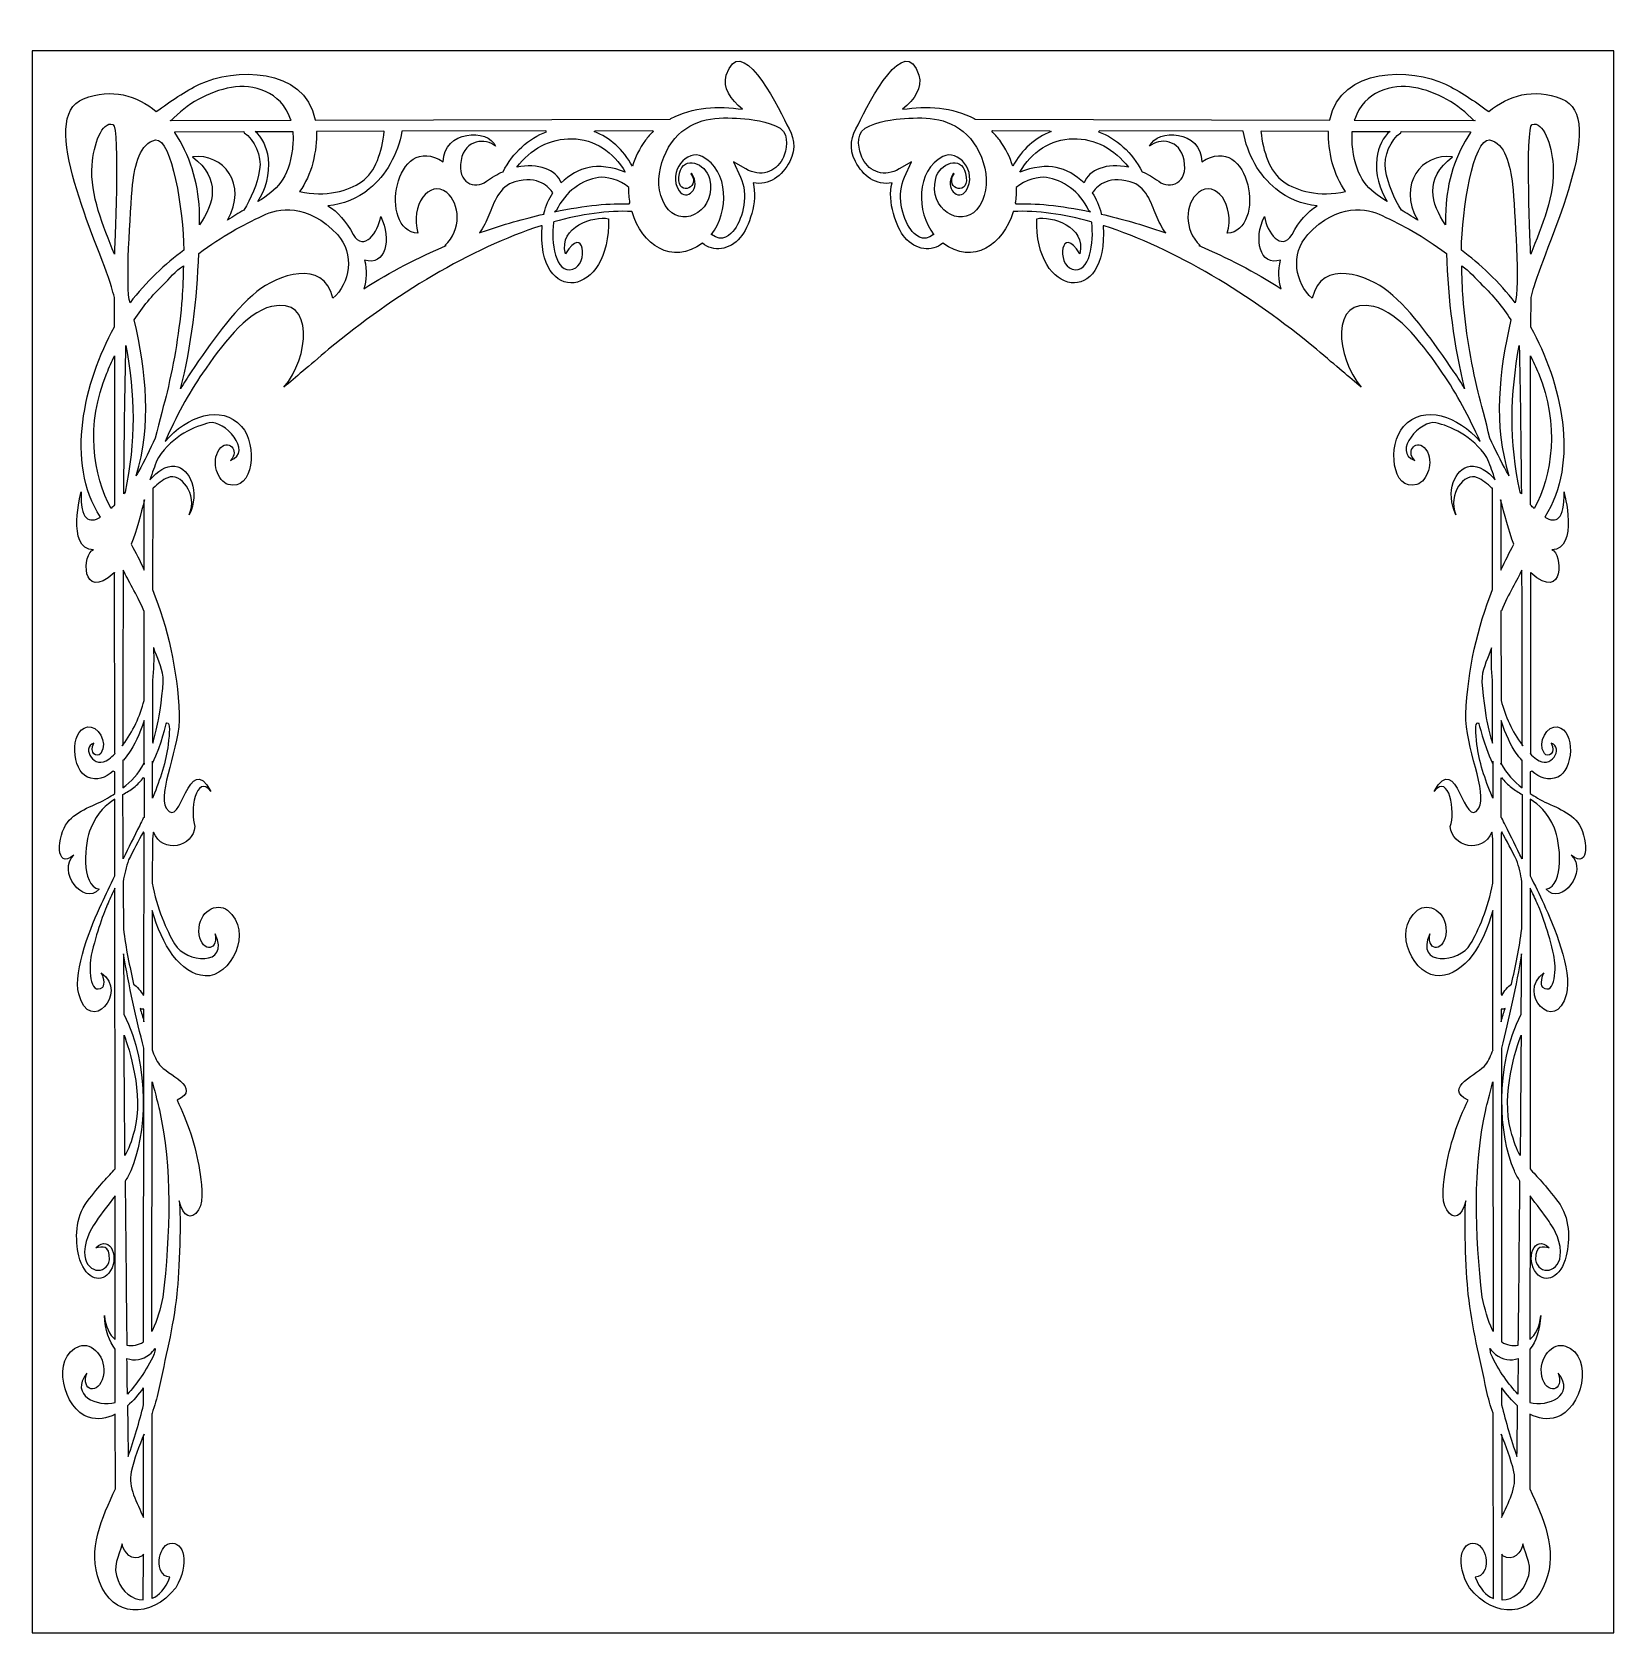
# Model space of a CAD drawing. Header units: centimetres. Extents: x -8.6 to 8.6, y -8.6 to 8.8.
import ezdxf

# ---------------------------------------------------------------- set-up
doc = ezdxf.new("R2010")
doc.units = ezdxf.units.CM
doc.header["$MEASUREMENT"] = 0
doc.layers.add('Camada 1', color=7, linetype='Continuous')

msp = doc.modelspace()

# ---------------------------------------------------------------- linework, layer by layer
at = {"layer": 'Camada 1'}
for points, knots in [([(-7.27186, -6.19186), (-7.2436, -6.11225), (-7.21878, -6.03083), (-7.20124, -5.94527), (-7.20124, -5.94527), (-7.12943, -5.59541), (-7.04246, -5.26132), (-7.00278, -4.90117), (-7.00278, -4.90117), (-6.9751, -4.6509), (-6.95418, -4.05551), (-6.97746, -3.8885), (-6.97746, -3.8885), (-6.93155, -4.0659), (-6.84681, -4.10641), (-6.76886, -3.98864), (-6.76886, -3.98864), (-6.69988, -3.88447), (-6.74044, -3.67278), (-6.75746, -3.55676), (-6.75746, -3.55676), (-6.79527, -3.29853), (-6.89303, -3.01645), (-7.00117, -2.79915), (-7.00117, -2.79915), (-6.71632, -2.66667), (-7.12179, -2.51126), (-7.19111, -2.41476), (-7.19111, -2.41476), (-7.22384, -2.3692), (-7.24985, -2.31358), (-7.27197, -2.2531), (-7.27197, -2.2531), (-7.27197, -2.2531), (-7.2702, -2.25225), (-7.2702, -2.25225), (-7.2702, -2.25225), (-7.2702, -2.25225), (-7.2688, -0.74145), (-7.2688, -0.74145), (-7.2688, -0.74145), (-7.16736, -1.11732), (-6.96374, -1.4332), (-6.69592, -1.45175), (-6.69592, -1.45175), (-6.4253, -1.47046), (-6.16284, -0.97119), (-6.45354, -0.74118), (-6.45354, -0.74118), (-6.57019, -0.64903), (-6.76755, -0.75155), (-6.76281, -0.9687), (-6.76281, -0.9687), (-6.75794, -1.18531), (-6.55331, -1.20931), (-6.58591, -0.9973), (-6.58591, -0.9973), (-6.4201, -1.3561), (-6.90875, -1.31136), (-7.02742, -1.10589), (-7.02742, -1.10589), (-7.11188, -0.95971), (-7.22242, -0.7182), (-7.26869, -0.44538), (-7.26869, -0.44538), (-7.26869, -0.44538), (-7.26808, 0.02825), (-7.26808, 0.02825), (-7.26808, 0.02825), (-7.26808, 0.02825), (-7.2607, 0.09606), (-7.2607, 0.09606), (-7.2607, 0.09606), (-7.2607, 0.09606), (-7.25768, 0.10583), (-7.25768, 0.10583), (-7.25768, 0.10583), (-7.1551, -0.13595), (-6.82617, -0.05557), (-6.80635, 0.16719), (-6.80635, 0.16719), (-6.8671, 0.32015), (-6.79526, 0.7521), (-6.63358, 0.54631), (-6.63358, 0.54631), (-6.88192, 1.01047), (-6.955, 0.10575), (-7.11684, 0.36647), (-7.11684, 0.36647), (-7.219, 0.53091), (-6.96283, 1.03936), (-6.97688, 1.38453), (-6.97688, 1.38453), (-6.99667, 1.87044), (-7.10301, 2.32282), (-7.26636, 2.7348), (-7.26636, 2.7348), (-7.26636, 2.7348), (-7.26562, 2.7352), (-7.26562, 2.7352), (-7.26562, 2.7352), (-7.26562, 2.7352), (-7.26459, 3.83531), (-7.26459, 3.83531), (-7.26459, 3.83531), (-7.26459, 3.83531), (-7.25819, 3.83531), (-7.25819, 3.83531), (-7.25819, 3.83531), (-7.20914, 3.88299), (-7.15648, 3.92289), (-7.10113, 3.94733), (-7.10113, 3.94733), (-6.96445, 4.00795), (-6.77141, 3.77181), (-6.86851, 3.54493), (-6.86851, 3.54493), (-6.75193, 3.79131), (-6.85584, 4.05192), (-7.02469, 4.07111), (-7.02469, 4.07111), (-7.12092, 4.08191), (-7.21508, 4.01912), (-7.29398, 3.92321), (-7.29398, 3.92321), (-7.28157, 3.96401), (-7.26908, 4.00293), (-7.25607, 4.03703), (-7.25607, 4.03703), (-7.24297, 4.07116), (-7.22935, 4.10505), (-7.21559, 4.13905), (-7.21559, 4.13905), (-7.21559, 4.13905), (-7.20313, 4.16413), (-7.20313, 4.16413), (-7.20313, 4.16413), (-7.04951, 4.40477), (-6.80123, 4.50727), (-6.65116, 4.54132), (-6.65116, 4.54132), (-6.49175, 4.57754), (-6.16967, 4.22911), (-6.42232, 4.13394), (-6.42232, 4.13394), (-6.3136, 4.24051), (-6.45071, 4.38326), (-6.54403, 4.25234), (-6.54403, 4.25234), (-6.63751, 4.12124), (-6.55758, 3.90544), (-6.44677, 3.87303), (-6.44677, 3.87303), (-6.17036, 3.79194), (-6.12525, 4.30427), (-6.30109, 4.50099), (-6.30109, 4.50099), (-6.52543, 4.75171), (-6.88926, 4.61439), (-7.1304, 4.34049), (-7.1304, 4.34049), (-7.01311, 4.60404), (-6.87791, 4.85603), (-6.72387, 5.08103), (-6.72387, 5.08103), (-6.52818, 5.36702), (-6.25852, 5.73524), (-5.97862, 5.80215), (-5.97862, 5.80215), (-5.50123, 5.91621), (-5.56957, 5.2461), (-5.84191, 4.92731), (-5.84191, 4.92731), (-5.71327, 5.04039), (-5.58468, 5.14332), (-5.3577, 5.33871), (-5.3577, 5.33871), (-4.64589, 5.9299), (-3.81621, 6.43348), (-3.05538, 6.67708), (-3.05538, 6.67708), (-3.05538, 6.67708), (-3.04535, 6.67517), (-3.04535, 6.67517), (-3.04535, 6.67517), (-3.10798, 5.7835), (-2.29618, 5.9014), (-2.32595, 6.75402), (-2.32595, 6.75402), (-2.47899, 6.78484), (-2.8679, 6.67615), (-2.79156, 6.37233), (-2.79156, 6.37233), (-2.58849, 6.70952), (-2.53603, 6.25493), (-2.71047, 6.20649), (-2.71047, 6.20649), (-2.90377, 6.15262), (-2.94799, 6.50126), (-2.92198, 6.71195), (-2.92198, 6.71195), (-2.92198, 6.71195), (-2.91634, 6.71891), (-2.91634, 6.71891), (-2.91634, 6.71891), (-2.61805, 6.80268), (-2.3324, 6.84385), (-2.07105, 6.83165), (-2.07105, 6.83165), (-2.07105, 6.83165), (-2.06949, 6.82683), (-2.06949, 6.82683), (-2.06949, 6.82683), (-1.96506, 6.47075), (-1.6375, 6.24583), (-1.30725, 6.48869), (-1.30725, 6.48869), (-1.19001, 6.38881), (-1.01081, 6.4132), (-0.89717, 6.54825), (-0.89717, 6.54825), (-0.80287, 6.66014), (-0.70447, 6.93774), (-0.7575, 7.14351), (-0.7575, 7.14351), (-0.58594, 7.10528), (-0.44077, 7.21984), (-0.36002, 7.37375), (-0.36002, 7.37375), (-0.28633, 7.51382), (-0.31647, 7.65947), (-0.39053, 7.77081), (-0.39053, 7.77081), (-0.39053, 7.77081), (-0.39053, 7.7707), (-0.39053, 7.7707), (-0.39053, 7.7707), (-0.516, 8.03457), (-0.9003, 8.77673), (-1.0481, 8.30876), (-1.0481, 8.30876), (-1.09049, 8.17438), (-1.00116, 8.0451), (-0.8721, 7.93903), (-0.8721, 7.93903), (-1.13219, 7.98065), (-1.4159, 7.96242), (-1.64736, 7.83984), (-1.64736, 7.83984), (-1.64736, 7.83984), (-1.65757, 7.83222), (-1.65757, 7.83222), (-1.65757, 7.83222), (-1.65757, 7.83222), (-5.50313, 7.82238), (-5.50313, 7.82238), (-5.50313, 7.82238), (-5.50313, 7.82238), (-5.50297, 7.82624), (-5.50297, 7.82624), (-5.50297, 7.82624), (-5.6202, 8.4056), (-6.39, 8.3856), (-6.75611, 8.21026), (-6.75611, 8.21026), (-6.91057, 8.13626), (-7.0712, 8.02846), (-7.22612, 7.91377), (-7.22612, 7.91377), (-7.43734, 8.09414), (-7.70795, 8.16975), (-8.01344, 8.0536), (-8.01344, 8.0536), (-8.52991, 7.85731), (-7.86085, 6.51002), (-7.7116, 6.01443), (-7.7116, 6.01443), (-7.7002, 5.9767), (-7.68975, 5.939), (-7.679, 5.9014), (-7.679, 5.9014), (-7.679, 5.9014), (-7.67884, 5.58033), (-7.67884, 5.58033), (-7.67884, 5.58033), (-8.00846, 4.9879), (-8.21549, 4.11213), (-7.83084, 3.52023), (-7.83084, 3.52023), (-7.95334, 3.44657), (-8.04984, 3.48747), (-8.0406, 3.79333), (-8.0406, 3.79333), (-8.0406, 3.79333), (-8.20626, 3.17309), (-7.90773, 3.16582), (-7.90773, 3.16582), (-8.02515, 3.13627), (-8.05105, 2.58797), (-7.68125, 2.91478), (-7.68125, 2.91478), (-7.67966, 2.91616), (-7.67845, 2.9179), (-7.67686, 2.91933), (-7.67686, 2.91933), (-7.67686, 2.91933), (-7.67535, 0.96006), (-7.67535, 0.96006), (-7.67535, 0.96006), (-7.67535, 0.96006), (-7.67307, 0.95744), (-7.67307, 0.95744), (-7.67307, 0.95744), (-7.69461, 0.93646), (-7.71733, 0.91635), (-7.74125, 0.89733), (-7.74125, 0.89733), (-7.89677, 0.77353), (-8.04351, 1.01989), (-7.90278, 1.07066), (-7.90278, 1.07066), (-7.95879, 0.96276), (-7.86905, 0.90829), (-7.82727, 0.95795), (-7.82727, 0.95795), (-7.74424, 1.08693), (-7.86235, 1.2672), (-7.97033, 1.24621), (-7.97033, 1.24621), (-8.17268, 1.20689), (-8.13831, 0.7716), (-7.97184, 0.70159), (-7.97184, 0.70159), (-7.86968, 0.65875), (-7.77748, 0.69455), (-7.69286, 0.76726), (-7.69286, 0.76726), (-7.69286, 0.76726), (-7.67521, 0.75789), (-7.67521, 0.75789), (-7.67521, 0.75789), (-7.67521, 0.75789), (-7.67502, 0.52418), (-7.67502, 0.52418), (-7.67502, 0.52418), (-7.7005, 0.50762), (-7.72675, 0.49116), (-7.75434, 0.47441), (-7.75434, 0.47441), (-7.88385, 0.39575), (-8.08433, 0.34707), (-8.18905, 0.21118), (-8.18905, 0.21118), (-8.29687, 0.07114), (-8.32941, -0.31873), (-8.11859, -0.14241), (-8.11859, -0.14241), (-8.30594, -0.31233), (-8.01334, -0.70245), (-7.84583, -0.51293), (-7.84583, -0.51293), (-8.04808, -0.47189), (-8.00228, -0.00252), (-7.93587, 0.15049), (-7.93587, 0.15049), (-7.85972, 0.32601), (-7.76934, 0.40333), (-7.67499, 0.46241), (-7.67499, 0.46241), (-7.67499, 0.46241), (-7.67441, -0.36613), (-7.67441, -0.36613), (-7.67441, -0.36613), (-7.72373, -0.46765), (-7.7726, -0.56909), (-7.82049, -0.67225), (-7.82049, -0.67225), (-7.92421, -0.89484), (-8.13124, -1.39552), (-8.06597, -1.6478), (-8.06597, -1.6478), (-7.94791, -2.10447), (-7.51892, -1.63375), (-7.82269, -1.41817), (-7.82269, -1.41817), (-7.80062, -1.4396), (-7.7761, -1.5476), (-7.80541, -1.57457), (-7.80541, -1.57457), (-7.95392, -1.67617), (-7.95673, -1.34571), (-7.93013, -1.22744), (-7.93013, -1.22744), (-7.87578, -0.98453), (-7.79189, -0.75783), (-7.74868, -0.66192), (-7.74868, -0.66192), (-7.7245, -0.60813), (-7.69931, -0.55458), (-7.67428, -0.50111), (-7.67428, -0.50111), (-7.67428, -0.50111), (-7.672, -3.54218), (-7.672, -3.54218), (-7.672, -3.54218), (-7.74431, -3.6242), (-7.83906, -3.71863), (-7.97463, -3.89688), (-7.97463, -3.89688), (-8.10618, -4.06963), (-8.10507, -4.31056), (-8.06488, -4.48492), (-8.06488, -4.48492), (-8.00963, -4.72365), (-7.83874, -4.78983), (-7.74143, -4.67494), (-7.74143, -4.67494), (-7.61623, -4.52701), (-7.71741, -4.23825), (-7.88012, -4.39988), (-7.88012, -4.39988), (-7.81183, -4.39451), (-7.73084, -4.3531), (-7.73156, -4.52831), (-7.73156, -4.52831), (-7.76074, -4.69918), (-8.00723, -4.68121), (-8.00228, -4.44235), (-8.00228, -4.44235), (-7.9991, -4.28228), (-7.90679, -4.15729), (-7.87793, -4.11334), (-7.87793, -4.11334), (-7.81779, -4.02137), (-7.74257, -3.93043), (-7.67177, -3.83614), (-7.67177, -3.83614), (-7.67177, -3.83614), (-7.67058, -5.39366), (-7.67058, -5.39366), (-7.67058, -5.39366), (-7.73233, -5.34043), (-7.77879, -5.25438), (-7.78739, -5.13299), (-7.78739, -5.13299), (-7.78133, -5.29179), (-7.73561, -5.41498), (-7.67047, -5.49729), (-7.67047, -5.49729), (-7.67047, -5.49729), (-7.67007, -6.07318), (-7.67007, -6.07318), (-7.67007, -6.07318), (-7.86496, -6.12832), (-8.16947, -5.99785), (-7.97791, -5.75753), (-7.97791, -5.75753), (-8.05025, -5.95068), (-7.84805, -6.0001), (-7.80172, -5.79275), (-7.80172, -5.79275), (-7.75536, -5.58489), (-7.92613, -5.41585), (-8.05654, -5.46345), (-8.05654, -5.46345), (-8.38137, -5.58193), (-8.22399, -6.15729), (-7.95915, -6.23532), (-7.95915, -6.23532), (-7.86051, -6.26437), (-7.7628, -6.24942), (-7.66996, -6.20241), (-7.66996, -6.20241), (-7.66996, -6.20241), (-7.66938, -7.01137), (-7.66938, -7.01137), (-7.66938, -7.01137), (-7.80839, -7.32032), (-7.97971, -7.66793), (-7.83945, -8.02001), (-7.83945, -8.02001), (-7.707, -8.39535), (-7.28697, -8.4313), (-7.01464, -8.08158), (-7.01464, -8.08158), (-6.85951, -7.81927), (-6.92352, -7.57337), (-7.07896, -7.60345), (-7.07896, -7.60345), (-7.21146, -7.62911), (-7.25684, -7.94799), (-7.07896, -7.96839), (-7.07896, -7.96839), (-7.12653, -8.09433), (-7.19564, -8.16564), (-7.26962, -8.19643), (-7.26962, -8.19643), (-7.26962, -8.19643), (-7.27568, -8.19892), (-7.27568, -8.19892), (-7.27568, -8.19892), (-7.27568, -8.19892), (-7.27385, -6.19946), (-7.27385, -6.19946), (-7.27385, -6.19946), (-7.27385, -6.19946), (-7.27186, -6.19186), (-7.27186, -6.19186)], [0, 0, 0, 0, 0.0078125, 0.0078125, 0.0078125, 0.0078125, 0.015625, 0.015625, 0.015625, 0.015625, 0.0234375, 0.0234375, 0.0234375, 0.0234375, 0.03125, 0.03125, 0.03125, 0.03125, 0.0390625, 0.0390625, 0.0390625, 0.0390625, 0.046875, 0.046875, 0.046875, 0.046875, 0.0546875, 0.0546875, 0.0546875, 0.0546875, 0.0625, 0.0625, 0.0625, 0.0625, 0.0703125, 0.0703125, 0.0703125, 0.0703125, 0.078125, 0.078125, 0.078125, 0.078125, 0.0859375, 0.0859375, 0.0859375, 0.0859375, 0.09375, 0.09375, 0.09375, 0.09375, 0.1015625, 0.1015625, 0.1015625, 0.1015625, 0.109375, 0.109375, 0.109375, 0.109375, 0.1171875, 0.1171875, 0.1171875, 0.1171875, 0.125, 0.125, 0.125, 0.125, 0.1328125, 0.1328125, 0.1328125, 0.1328125, 0.140625, 0.140625, 0.140625, 0.140625, 0.1484375, 0.1484375, 0.1484375, 0.1484375, 0.15625, 0.15625, 0.15625, 0.15625, 0.1640625, 0.1640625, 0.1640625, 0.1640625, 0.171875, 0.171875, 0.171875, 0.171875, 0.1796875, 0.1796875, 0.1796875, 0.1796875, 0.1875, 0.1875, 0.1875, 0.1875, 0.1953125, 0.1953125, 0.1953125, 0.1953125, 0.203125, 0.203125, 0.203125, 0.203125, 0.2109375, 0.2109375, 0.2109375, 0.2109375, 0.21875, 0.21875, 0.21875, 0.21875, 0.2265625, 0.2265625, 0.2265625, 0.2265625, 0.234375, 0.234375, 0.234375, 0.234375, 0.2421875, 0.2421875, 0.2421875, 0.2421875, 0.25, 0.25, 0.25, 0.25, 0.2578125, 0.2578125, 0.2578125, 0.2578125, 0.265625, 0.265625, 0.265625, 0.265625, 0.2734375, 0.2734375, 0.2734375, 0.2734375, 0.28125, 0.28125, 0.28125, 0.28125, 0.2890625, 0.2890625, 0.2890625, 0.2890625, 0.296875, 0.296875, 0.296875, 0.296875, 0.3046875, 0.3046875, 0.3046875, 0.3046875, 0.3125, 0.3125, 0.3125, 0.3125, 0.3203125, 0.3203125, 0.3203125, 0.3203125, 0.328125, 0.328125, 0.328125, 0.328125, 0.3359375, 0.3359375, 0.3359375, 0.3359375, 0.34375, 0.34375, 0.34375, 0.34375, 0.3515625, 0.3515625, 0.3515625, 0.3515625, 0.359375, 0.359375, 0.359375, 0.359375, 0.3671875, 0.3671875, 0.3671875, 0.3671875, 0.375, 0.375, 0.375, 0.375, 0.3828125, 0.3828125, 0.3828125, 0.3828125, 0.390625, 0.390625, 0.390625, 0.390625, 0.3984375, 0.3984375, 0.3984375, 0.3984375, 0.40625, 0.40625, 0.40625, 0.40625, 0.4140625, 0.4140625, 0.4140625, 0.4140625, 0.421875, 0.421875, 0.421875, 0.421875, 0.4296875, 0.4296875, 0.4296875, 0.4296875, 0.4375, 0.4375, 0.4375, 0.4375, 0.4453125, 0.4453125, 0.4453125, 0.4453125, 0.453125, 0.453125, 0.453125, 0.453125, 0.4609375, 0.4609375, 0.4609375, 0.4609375, 0.46875, 0.46875, 0.46875, 0.46875, 0.4765625, 0.4765625, 0.4765625, 0.4765625, 0.484375, 0.484375, 0.484375, 0.484375, 0.4921875, 0.4921875, 0.4921875, 0.4921875, 0.5, 0.5, 0.5, 0.5, 0.5078125, 0.5078125, 0.5078125, 0.5078125, 0.515625, 0.515625, 0.515625, 0.515625, 0.5234375, 0.5234375, 0.5234375, 0.5234375, 0.53125, 0.53125, 0.53125, 0.53125, 0.5390625, 0.5390625, 0.5390625, 0.5390625, 0.546875, 0.546875, 0.546875, 0.546875, 0.5546875, 0.5546875, 0.5546875, 0.5546875, 0.5625, 0.5625, 0.5625, 0.5625, 0.5703125, 0.5703125, 0.5703125, 0.5703125, 0.578125, 0.578125, 0.578125, 0.578125, 0.5859375, 0.5859375, 0.5859375, 0.5859375, 0.59375, 0.59375, 0.59375, 0.59375, 0.6015625, 0.6015625, 0.6015625, 0.6015625, 0.609375, 0.609375, 0.609375, 0.609375, 0.6171875, 0.6171875, 0.6171875, 0.6171875, 0.625, 0.625, 0.625, 0.625, 0.6328125, 0.6328125, 0.6328125, 0.6328125, 0.640625, 0.640625, 0.640625, 0.640625, 0.6484375, 0.6484375, 0.6484375, 0.6484375, 0.65625, 0.65625, 0.65625, 0.65625, 0.6640625, 0.6640625, 0.6640625, 0.6640625, 0.671875, 0.671875, 0.671875, 0.671875, 0.6796875, 0.6796875, 0.6796875, 0.6796875, 0.6875, 0.6875, 0.6875, 0.6875, 0.6953125, 0.6953125, 0.6953125, 0.6953125, 0.703125, 0.703125, 0.703125, 0.703125, 0.7109375, 0.7109375, 0.7109375, 0.7109375, 0.71875, 0.71875, 0.71875, 0.71875, 0.7265625, 0.7265625, 0.7265625, 0.7265625, 0.734375, 0.734375, 0.734375, 0.734375, 0.7421875, 0.7421875, 0.7421875, 0.7421875, 0.75, 0.75, 0.75, 0.75, 0.7578125, 0.7578125, 0.7578125, 0.7578125, 0.765625, 0.765625, 0.765625, 0.765625, 0.7734375, 0.7734375, 0.7734375, 0.7734375, 0.78125, 0.78125, 0.78125, 0.78125, 0.7890625, 0.7890625, 0.7890625, 0.7890625, 0.796875, 0.796875, 0.796875, 0.796875, 0.8046875, 0.8046875, 0.8046875, 0.8046875, 0.8125, 0.8125, 0.8125, 0.8125, 0.8203125, 0.8203125, 0.8203125, 0.8203125, 0.828125, 0.828125, 0.828125, 0.828125, 0.8359375, 0.8359375, 0.8359375, 0.8359375, 0.84375, 0.84375, 0.84375, 0.84375, 0.8515625, 0.8515625, 0.8515625, 0.8515625, 0.859375, 0.859375, 0.859375, 0.859375, 0.8671875, 0.8671875, 0.8671875, 0.8671875, 0.875, 0.875, 0.875, 0.875, 0.8828125, 0.8828125, 0.8828125, 0.8828125, 0.890625, 0.890625, 0.890625, 0.890625, 0.8984375, 0.8984375, 0.8984375, 0.8984375, 0.90625, 0.90625, 0.90625, 0.90625, 0.9140625, 0.9140625, 0.9140625, 0.9140625, 0.921875, 0.921875, 0.921875, 0.921875, 0.9296875, 0.9296875, 0.9296875, 0.9296875, 0.9375, 0.9375, 0.9375, 0.9375, 0.9453125, 0.9453125, 0.9453125, 0.9453125, 0.953125, 0.953125, 0.953125, 0.953125, 0.9609375, 0.9609375, 0.9609375, 0.9609375, 0.96875, 0.96875, 0.96875, 0.96875, 0.9765625, 0.9765625, 0.9765625, 0.9765625, 0.984375, 0.984375, 0.984375, 0.984375, 1, 1, 1, 1]), ([(7.26448, -6.19945), (7.26448, -6.19945), (7.26631, -8.19891), (7.26631, -8.19891), (7.26631, -8.19891), (7.26631, -8.19891), (7.26025, -8.19642), (7.26025, -8.19642), (7.26025, -8.19642), (7.1863, -8.16562), (7.11719, -8.09432), (7.06959, -7.96838), (7.06959, -7.96838), (7.2475, -7.94798), (7.20212, -7.6291), (7.06959, -7.60344), (7.06959, -7.60344), (6.91417, -7.57336), (6.85017, -7.81926), (7.00527, -8.08157), (7.00527, -8.08157), (7.27763, -8.4313), (7.69763, -8.39531), (7.83011, -8.02), (7.83011, -8.02), (7.97037, -7.66792), (7.79902, -7.32031), (7.66001, -7.01136), (7.66001, -7.01136), (7.66001, -7.01136), (7.66059, -6.2024), (7.66059, -6.2024), (7.66059, -6.2024), (7.75341, -6.24942), (7.85114, -6.26437), (7.94978, -6.23531), (7.94978, -6.23531), (8.21463, -6.15728), (8.372, -5.58192), (8.04717, -5.46344), (8.04717, -5.46344), (7.91676, -5.41584), (7.74602, -5.58488), (7.79235, -5.79274), (7.79235, -5.79274), (7.83868, -6.00009), (8.0409, -5.95067), (7.96854, -5.75752), (7.96854, -5.75752), (8.1601, -5.99784), (7.85556, -6.12831), (7.6607, -6.07317), (7.6607, -6.07317), (7.6607, -6.07317), (7.6611, -5.49728), (7.6611, -5.49728), (7.6611, -5.49728), (7.72627, -5.41499), (7.77193, -5.29178), (7.77805, -5.13298), (7.77805, -5.13298), (7.76945, -5.25437), (7.72299, -5.34041), (7.66124, -5.39365), (7.66124, -5.39365), (7.66124, -5.39365), (7.66243, -3.83613), (7.66243, -3.83613), (7.66243, -3.83613), (7.73321, -3.9304), (7.80843, -4.02136), (7.86857, -4.11333), (7.86857, -4.11333), (7.89744, -4.15725), (7.98975, -4.28227), (7.99292, -4.44234), (7.99292, -4.44234), (7.99787, -4.68121), (7.75138, -4.69917), (7.72222, -4.5283), (7.72222, -4.5283), (7.72148, -4.35312), (7.80247, -4.3945), (7.87076, -4.39987), (7.87076, -4.39987), (7.70804, -4.23826), (7.60686, -4.52703), (7.73207, -4.67493), (7.73207, -4.67493), (7.82938, -4.78984), (8.00028, -4.72367), (8.05552, -4.48491), (8.05552, -4.48491), (8.09574, -4.31055), (8.09682, -4.06965), (7.96527, -3.89687), (7.96527, -3.89687), (7.8297, -3.71862), (7.73495, -3.62416), (7.66264, -3.54217), (7.66264, -3.54217), (7.66264, -3.54217), (7.66492, -0.5011), (7.66492, -0.5011), (7.66492, -0.5011), (7.68992, -0.55457), (7.71511, -0.60812), (7.73932, -0.66191), (7.73932, -0.66191), (7.78253, -0.75782), (7.86645, -0.98452), (7.92077, -1.22743), (7.92077, -1.22743), (7.94736, -1.3457), (7.94453, -1.67616), (7.79602, -1.57456), (7.79602, -1.57456), (7.76673, -1.54757), (7.79123, -1.43957), (7.8133, -1.41816), (7.8133, -1.41816), (7.50956, -1.63372), (7.9385, -2.10444), (8.05658, -1.64779), (8.05658, -1.64779), (8.12185, -1.39551), (7.91482, -0.89484), (7.8111, -0.67224), (7.8111, -0.67224), (7.76321, -0.56908), (7.71437, -0.46764), (7.66502, -0.36612), (7.66502, -0.36612), (7.66502, -0.36612), (7.66558, 0.46242), (7.66558, 0.46242), (7.66558, 0.46242), (7.75996, 0.40334), (7.85031, 0.32603), (7.92649, 0.1505), (7.92649, 0.1505), (7.99287, -0.00251), (8.03867, -0.47188), (7.83645, -0.51292), (7.83645, -0.51292), (8.00398, -0.70244), (8.29659, -0.31231), (8.10924, -0.1424), (8.10924, -0.1424), (8.32006, -0.31872), (8.28749, 0.07115), (8.17967, 0.21119), (8.17967, 0.21119), (8.07492, 0.34708), (7.87447, 0.39579), (7.74496, 0.47442), (7.74496, 0.47442), (7.71736, 0.49117), (7.69112, 0.50763), (7.66564, 0.52419), (7.66564, 0.52419), (7.66564, 0.52419), (7.66583, 0.7579), (7.66583, 0.7579), (7.66583, 0.7579), (7.66583, 0.7579), (7.68348, 0.76727), (7.68348, 0.76727), (7.68348, 0.76727), (7.76812, 0.69456), (7.8603, 0.65874), (7.96246, 0.7016), (7.96246, 0.7016), (8.12894, 0.77161), (8.16333, 1.2069), (7.96095, 1.24622), (7.96095, 1.24622), (7.85297, 1.2672), (7.73489, 1.08694), (7.81789, 0.95796), (7.81789, 0.95796), (7.85969, 0.9083), (7.94944, 0.96278), (7.8934, 1.07067), (7.8934, 1.07067), (8.03411, 1.0199), (7.88739, 0.77357), (7.73187, 0.89734), (7.73187, 0.89734), (7.70798, 0.91636), (7.68522, 0.93647), (7.66369, 0.95745), (7.66369, 0.95745), (7.66369, 0.95745), (7.66597, 0.96007), (7.66597, 0.96007), (7.66597, 0.96007), (7.66597, 0.96007), (7.6675, 2.91934), (7.6675, 2.91934), (7.6675, 2.91934), (7.66906, 2.91791), (7.67028, 2.91616), (7.67187, 2.91479), (7.67187, 2.91479), (8.04168, 2.58798), (8.01578, 3.13627), (7.89838, 3.16583), (7.89838, 3.16583), (8.19688, 3.17311), (8.03123, 3.79334), (8.03123, 3.79334), (8.03123, 3.79334), (8.04049, 3.48748), (7.94397, 3.44658), (7.82147, 3.52024), (7.82147, 3.52024), (8.20612, 4.11214), (7.99908, 4.98794), (7.66947, 5.58034), (7.66947, 5.58034), (7.66947, 5.58034), (7.66966, 5.90141), (7.66966, 5.90141), (7.66966, 5.90141), (7.6804, 5.93903), (7.69085, 5.97671), (7.70223, 6.01444), (7.70223, 6.01444), (7.85151, 6.51003), (8.52056, 7.85729), (8.00407, 8.05361), (8.00407, 8.05361), (7.69858, 8.16976), (7.42799, 8.09414), (7.21675, 7.91378), (7.21675, 7.91378), (7.06186, 8.02848), (6.90121, 8.13627), (6.74674, 8.21027), (6.74674, 8.21027), (6.38064, 8.38561), (5.61083, 8.40564), (5.49359, 7.82628), (5.49359, 7.82628), (5.49359, 7.82628), (5.49375, 7.82242), (5.49375, 7.82242), (5.49375, 7.82242), (5.49375, 7.82242), (1.64819, 7.83226), (1.64819, 7.83226), (1.64819, 7.83226), (1.64819, 7.83226), (1.63798, 7.83988), (1.63798, 7.83988), (1.63798, 7.83988), (1.40652, 7.96246), (1.12281, 7.98066), (0.86272, 7.93907), (0.86272, 7.93907), (0.99178, 8.04514), (1.08108, 8.17442), (1.03869, 8.3088), (1.03869, 8.3088), (0.89092, 8.77677), (0.50661, 8.03459), (0.38112, 7.77074), (0.38112, 7.77074), (0.38112, 7.77074), (0.38112, 7.77085), (0.38112, 7.77085), (0.38112, 7.77085), (0.30704, 7.65951), (0.27693, 7.51386), (0.35061, 7.37379), (0.35061, 7.37379), (0.43141, 7.21988), (0.57654, 7.10532), (0.74809, 7.14355), (0.74809, 7.14355), (0.69509, 6.93781), (0.79347, 6.66021), (0.88776, 6.54829), (0.88776, 6.54829), (1.0014, 6.41325), (1.1806, 6.38885), (1.29784, 6.48873), (1.29784, 6.48873), (1.62809, 6.24587), (1.95565, 6.47079), (2.0601, 6.82687), (2.0601, 6.82687), (2.0601, 6.82687), (2.06166, 6.83169), (2.06166, 6.83169), (2.06166, 6.83169), (2.32302, 6.84389), (2.60866, 6.80272), (2.90692, 6.71895), (2.90692, 6.71895), (2.90692, 6.71895), (2.91256, 6.71199), (2.91256, 6.71199), (2.91256, 6.71199), (2.93857, 6.5013), (2.89436, 6.15269), (2.70105, 6.20653), (2.70105, 6.20653), (2.52658, 6.255), (2.57908, 6.70956), (2.78214, 6.37237), (2.78214, 6.37237), (2.8585, 6.67619), (2.46956, 6.78486), (2.3165, 6.75406), (2.3165, 6.75406), (2.28676, 5.90144), (3.09856, 5.78354), (3.0359, 6.67521), (3.0359, 6.67521), (3.0359, 6.67521), (3.04593, 6.67712), (3.04593, 6.67712), (3.04593, 6.67712), (3.80677, 6.43352), (4.63645, 5.92994), (5.34828, 5.33875), (5.34828, 5.33875), (5.57524, 5.14336), (5.70383, 5.04043), (5.83249, 4.92735), (5.83249, 4.92735), (5.56013, 5.24617), (5.49176, 5.91626), (5.96917, 5.80219), (5.96917, 5.80219), (6.24907, 5.73528), (6.51874, 5.36706), (6.71445, 5.08107), (6.71445, 5.08107), (6.86846, 4.85607), (7.00367, 4.60408), (7.12096, 4.34053), (7.12096, 4.34053), (6.87985, 4.61443), (6.51599, 4.75175), (6.29162, 4.50103), (6.29162, 4.50103), (6.11578, 4.30431), (6.16092, 3.79197), (6.43733, 3.87307), (6.43733, 3.87307), (6.54814, 3.90548), (6.62807, 4.12128), (6.53459, 4.25238), (6.53459, 4.25238), (6.4413, 4.38332), (6.30416, 4.24058), (6.41288, 4.13398), (6.41288, 4.13398), (6.16023, 4.22918), (6.48233, 4.57758), (6.64172, 4.54136), (6.64172, 4.54136), (6.79179, 4.50728), (7.04008, 4.40478), (7.19367, 4.16417), (7.19367, 4.16417), (7.19367, 4.16417), (7.20616, 4.13909), (7.20616, 4.13909), (7.20616, 4.13909), (7.21994, 4.10509), (7.23354, 4.0712), (7.24664, 4.03707), (7.24664, 4.03707), (7.25966, 4.00297), (7.27215, 3.96407), (7.28458, 3.92325), (7.28458, 3.92325), (7.20568, 4.01916), (7.11152, 4.08195), (7.01526, 4.07115), (7.01526, 4.07115), (6.8464, 4.05197), (6.7425, 3.79135), (6.85908, 3.54497), (6.85908, 3.54497), (6.76195, 3.77185), (6.95502, 4.00799), (7.0917, 3.94737), (7.0917, 3.94737), (7.14705, 3.92292), (7.19973, 3.88302), (7.24876, 3.83535), (7.24876, 3.83535), (7.24876, 3.83535), (7.25516, 3.83535), (7.25516, 3.83535), (7.25516, 3.83535), (7.25516, 3.83535), (7.25619, 2.73524), (7.25619, 2.73524), (7.25619, 2.73524), (7.25619, 2.73524), (7.2569, 2.73484), (7.2569, 2.73484), (7.2569, 2.73484), (7.09355, 2.32286), (6.98721, 1.87047), (6.96742, 1.38457), (6.96742, 1.38457), (6.95337, 1.03939), (7.20954, 0.53094), (7.10738, 0.36651), (7.10738, 0.36651), (6.94556, 0.10579), (6.87248, 1.01051), (6.62412, 0.54635), (6.62412, 0.54635), (6.78578, 0.75214), (6.85764, 0.32018), (6.79689, 0.16723), (6.79689, 0.16723), (6.81671, -0.05552), (7.14564, -0.1359), (7.24822, 0.10587), (7.24822, 0.10587), (7.24822, 0.10587), (7.25118, 0.09611), (7.25118, 0.09611), (7.25118, 0.09611), (7.25118, 0.09611), (7.25856, 0.0283), (7.25856, 0.0283), (7.25856, 0.0283), (7.25856, 0.0283), (7.25914, -0.44533), (7.25914, -0.44533), (7.25914, -0.44533), (7.21289, -0.71814), (7.10232, -0.95963), (7.01787, -1.10584), (7.01787, -1.10584), (6.89923, -1.31132), (6.4106, -1.35603), (6.57639, -0.99725), (6.57639, -0.99725), (6.54377, -1.20926), (6.7484, -1.18524), (6.75329, -0.96865), (6.75329, -0.96865), (6.758, -0.75151), (6.56065, -0.64898), (6.44402, -0.74113), (6.44402, -0.74113), (6.15332, -0.97113), (6.41582, -1.4704), (6.6864, -1.4517), (6.6864, -1.4517), (6.95421, -1.43315), (7.15783, -1.11727), (7.25928, -0.7414), (7.25928, -0.7414), (7.25928, -0.7414), (7.26071, -2.2522), (7.26071, -2.2522), (7.26071, -2.2522), (7.26071, -2.2522), (7.26246, -2.25305), (7.26246, -2.25305), (7.26246, -2.25305), (7.24034, -2.31353), (7.21433, -2.36918), (7.1816, -2.41471), (7.1816, -2.41471), (7.11228, -2.5112), (6.70681, -2.66662), (6.99163, -2.7991), (6.99163, -2.7991), (6.88349, -3.0164), (6.78573, -3.29847), (6.74795, -3.55671), (6.74795, -3.55671), (6.73094, -3.67276), (6.69035, -3.88445), (6.75935, -3.98859), (6.75935, -3.98859), (6.8373, -4.10636), (6.92202, -4.06585), (6.96795, -3.88845), (6.96795, -3.88845), (6.94467, -4.05548), (6.9656, -4.65085), (6.99327, -4.90112), (6.99327, -4.90112), (7.03296, -5.26127), (7.11995, -5.59536), (7.19173, -5.94522), (7.19173, -5.94522), (7.2093, -6.03079), (7.23412, -6.11223), (7.26237, -6.19181), (7.26237, -6.19181), (7.26237, -6.19181), (7.26448, -6.19945), (7.26448, -6.19945)], [0, 0, 0, 0, 0.0078125, 0.0078125, 0.0078125, 0.0078125, 0.015625, 0.015625, 0.015625, 0.015625, 0.0234375, 0.0234375, 0.0234375, 0.0234375, 0.03125, 0.03125, 0.03125, 0.03125, 0.0390625, 0.0390625, 0.0390625, 0.0390625, 0.046875, 0.046875, 0.046875, 0.046875, 0.0546875, 0.0546875, 0.0546875, 0.0546875, 0.0625, 0.0625, 0.0625, 0.0625, 0.0703125, 0.0703125, 0.0703125, 0.0703125, 0.078125, 0.078125, 0.078125, 0.078125, 0.0859375, 0.0859375, 0.0859375, 0.0859375, 0.09375, 0.09375, 0.09375, 0.09375, 0.1015625, 0.1015625, 0.1015625, 0.1015625, 0.109375, 0.109375, 0.109375, 0.109375, 0.1171875, 0.1171875, 0.1171875, 0.1171875, 0.125, 0.125, 0.125, 0.125, 0.1328125, 0.1328125, 0.1328125, 0.1328125, 0.140625, 0.140625, 0.140625, 0.140625, 0.1484375, 0.1484375, 0.1484375, 0.1484375, 0.15625, 0.15625, 0.15625, 0.15625, 0.1640625, 0.1640625, 0.1640625, 0.1640625, 0.171875, 0.171875, 0.171875, 0.171875, 0.1796875, 0.1796875, 0.1796875, 0.1796875, 0.1875, 0.1875, 0.1875, 0.1875, 0.1953125, 0.1953125, 0.1953125, 0.1953125, 0.203125, 0.203125, 0.203125, 0.203125, 0.2109375, 0.2109375, 0.2109375, 0.2109375, 0.21875, 0.21875, 0.21875, 0.21875, 0.2265625, 0.2265625, 0.2265625, 0.2265625, 0.234375, 0.234375, 0.234375, 0.234375, 0.2421875, 0.2421875, 0.2421875, 0.2421875, 0.25, 0.25, 0.25, 0.25, 0.2578125, 0.2578125, 0.2578125, 0.2578125, 0.265625, 0.265625, 0.265625, 0.265625, 0.2734375, 0.2734375, 0.2734375, 0.2734375, 0.28125, 0.28125, 0.28125, 0.28125, 0.2890625, 0.2890625, 0.2890625, 0.2890625, 0.296875, 0.296875, 0.296875, 0.296875, 0.3046875, 0.3046875, 0.3046875, 0.3046875, 0.3125, 0.3125, 0.3125, 0.3125, 0.3203125, 0.3203125, 0.3203125, 0.3203125, 0.328125, 0.328125, 0.328125, 0.328125, 0.3359375, 0.3359375, 0.3359375, 0.3359375, 0.34375, 0.34375, 0.34375, 0.34375, 0.3515625, 0.3515625, 0.3515625, 0.3515625, 0.359375, 0.359375, 0.359375, 0.359375, 0.3671875, 0.3671875, 0.3671875, 0.3671875, 0.375, 0.375, 0.375, 0.375, 0.3828125, 0.3828125, 0.3828125, 0.3828125, 0.390625, 0.390625, 0.390625, 0.390625, 0.3984375, 0.3984375, 0.3984375, 0.3984375, 0.40625, 0.40625, 0.40625, 0.40625, 0.4140625, 0.4140625, 0.4140625, 0.4140625, 0.421875, 0.421875, 0.421875, 0.421875, 0.4296875, 0.4296875, 0.4296875, 0.4296875, 0.4375, 0.4375, 0.4375, 0.4375, 0.4453125, 0.4453125, 0.4453125, 0.4453125, 0.453125, 0.453125, 0.453125, 0.453125, 0.4609375, 0.4609375, 0.4609375, 0.4609375, 0.46875, 0.46875, 0.46875, 0.46875, 0.4765625, 0.4765625, 0.4765625, 0.4765625, 0.484375, 0.484375, 0.484375, 0.484375, 0.4921875, 0.4921875, 0.4921875, 0.4921875, 0.5, 0.5, 0.5, 0.5, 0.5078125, 0.5078125, 0.5078125, 0.5078125, 0.515625, 0.515625, 0.515625, 0.515625, 0.5234375, 0.5234375, 0.5234375, 0.5234375, 0.53125, 0.53125, 0.53125, 0.53125, 0.5390625, 0.5390625, 0.5390625, 0.5390625, 0.546875, 0.546875, 0.546875, 0.546875, 0.5546875, 0.5546875, 0.5546875, 0.5546875, 0.5625, 0.5625, 0.5625, 0.5625, 0.5703125, 0.5703125, 0.5703125, 0.5703125, 0.578125, 0.578125, 0.578125, 0.578125, 0.5859375, 0.5859375, 0.5859375, 0.5859375, 0.59375, 0.59375, 0.59375, 0.59375, 0.6015625, 0.6015625, 0.6015625, 0.6015625, 0.609375, 0.609375, 0.609375, 0.609375, 0.6171875, 0.6171875, 0.6171875, 0.6171875, 0.625, 0.625, 0.625, 0.625, 0.6328125, 0.6328125, 0.6328125, 0.6328125, 0.640625, 0.640625, 0.640625, 0.640625, 0.6484375, 0.6484375, 0.6484375, 0.6484375, 0.65625, 0.65625, 0.65625, 0.65625, 0.6640625, 0.6640625, 0.6640625, 0.6640625, 0.671875, 0.671875, 0.671875, 0.671875, 0.6796875, 0.6796875, 0.6796875, 0.6796875, 0.6875, 0.6875, 0.6875, 0.6875, 0.6953125, 0.6953125, 0.6953125, 0.6953125, 0.703125, 0.703125, 0.703125, 0.703125, 0.7109375, 0.7109375, 0.7109375, 0.7109375, 0.71875, 0.71875, 0.71875, 0.71875, 0.7265625, 0.7265625, 0.7265625, 0.7265625, 0.734375, 0.734375, 0.734375, 0.734375, 0.7421875, 0.7421875, 0.7421875, 0.7421875, 0.75, 0.75, 0.75, 0.75, 0.7578125, 0.7578125, 0.7578125, 0.7578125, 0.765625, 0.765625, 0.765625, 0.765625, 0.7734375, 0.7734375, 0.7734375, 0.7734375, 0.78125, 0.78125, 0.78125, 0.78125, 0.7890625, 0.7890625, 0.7890625, 0.7890625, 0.796875, 0.796875, 0.796875, 0.796875, 0.8046875, 0.8046875, 0.8046875, 0.8046875, 0.8125, 0.8125, 0.8125, 0.8125, 0.8203125, 0.8203125, 0.8203125, 0.8203125, 0.828125, 0.828125, 0.828125, 0.828125, 0.8359375, 0.8359375, 0.8359375, 0.8359375, 0.84375, 0.84375, 0.84375, 0.84375, 0.8515625, 0.8515625, 0.8515625, 0.8515625, 0.859375, 0.859375, 0.859375, 0.859375, 0.8671875, 0.8671875, 0.8671875, 0.8671875, 0.875, 0.875, 0.875, 0.875, 0.8828125, 0.8828125, 0.8828125, 0.8828125, 0.890625, 0.890625, 0.890625, 0.890625, 0.8984375, 0.8984375, 0.8984375, 0.8984375, 0.90625, 0.90625, 0.90625, 0.90625, 0.9140625, 0.9140625, 0.9140625, 0.9140625, 0.921875, 0.921875, 0.921875, 0.921875, 0.9296875, 0.9296875, 0.9296875, 0.9296875, 0.9375, 0.9375, 0.9375, 0.9375, 0.9453125, 0.9453125, 0.9453125, 0.9453125, 0.953125, 0.953125, 0.953125, 0.953125, 0.9609375, 0.9609375, 0.9609375, 0.9609375, 0.96875, 0.96875, 0.96875, 0.96875, 0.9765625, 0.9765625, 0.9765625, 0.9765625, 0.984375, 0.984375, 0.984375, 0.984375, 1, 1, 1, 1]), ([(8.5725, -8.5725), (8.5725, -8.5725), (-8.5725, -8.5725), (-8.5725, -8.5725), (-8.5725, -8.5725), (-8.5725, -8.5725), (-8.5725, 8.5725), (-8.5725, 8.5725), (-8.5725, 8.5725), (-8.5725, 8.5725), (8.5725, 8.5725), (8.5725, 8.5725), (8.5725, 8.5725), (8.5725, 8.5725), (8.5725, -8.5725), (8.5725, -8.5725)], [0, 0, 0, 0, 0.2, 0.2, 0.2, 0.2, 0.4, 0.4, 0.4, 0.4, 0.6, 0.6, 0.6, 0.6, 1, 1, 1, 1]), ([(-7.06792, 7.81307), (-6.89007, 7.99907), (-6.67337, 8.12832), (-6.4094, 8.17698), (-6.4094, 8.17698), (-6.18297, 8.21873), (-5.86912, 8.13454), (-5.77263, 7.83151), (-5.77263, 7.83151), (-5.77263, 7.83151), (-5.76533, 7.82169), (-5.76533, 7.82169), (-5.76533, 7.82169), (-5.76533, 7.82169), (-7.07634, 7.81836), (-7.07634, 7.81836), (-7.07634, 7.81836), (-7.07634, 7.81836), (-7.06792, 7.81307), (-7.06792, 7.81307)], [0, 0, 0, 0, 0.16666667, 0.16666667, 0.16666667, 0.16666667, 0.33333333, 0.33333333, 0.33333333, 0.33333333, 0.5, 0.5, 0.5, 0.5, 0.66666667, 0.66666667, 0.66666667, 0.66666667, 1, 1, 1, 1]), ([(7.06691, 7.81836), (7.06691, 7.81836), (5.7559, 7.82169), (5.7559, 7.82169), (5.7559, 7.82169), (5.7559, 7.82169), (5.7632, 7.83151), (5.7632, 7.83151), (5.7632, 7.83151), (5.85969, 8.13454), (6.17357, 8.21873), (6.39997, 8.17698), (6.39997, 8.17698), (6.664, 8.1283), (6.88064, 7.99905), (7.05852, 7.81307), (7.05852, 7.81307), (7.05852, 7.81307), (7.06691, 7.81836), (7.06691, 7.81836)], [0, 0, 0, 0, 0.16666667, 0.16666667, 0.16666667, 0.16666667, 0.33333333, 0.33333333, 0.33333333, 0.33333333, 0.5, 0.5, 0.5, 0.5, 0.66666667, 0.66666667, 0.66666667, 0.66666667, 1, 1, 1, 1]), ([(-7.69559, 7.77589), (-7.81516, 7.81463), (-7.90562, 7.55724), (-7.92123, 7.33367), (-7.92123, 7.33367), (-7.94422, 7.00426), (-7.8009, 6.6761), (-7.67945, 6.36831), (-7.67945, 6.36831), (-7.67945, 6.36831), (-7.61624, 7.75017), (-7.69559, 7.77589)], [0, 0, 0, 0, 0.25, 0.25, 0.25, 0.25, 0.5, 0.5, 0.5, 0.5, 1, 1, 1, 1]), ([(-0.42799, 7.69845), (-0.42799, 7.69845), (-0.42714, 7.70004), (-0.42714, 7.70004), (-0.42714, 7.70004), (-0.51167, 7.79643), (-0.76062, 7.82709), (-0.8011, 7.83074), (-0.8011, 7.83074), (-1.04348, 7.85331), (-1.30529, 7.87725), (-1.53005, 7.69789), (-1.53005, 7.69789), (-1.74391, 7.52718), (-1.88716, 7.09631), (-1.67298, 6.84998), (-1.67298, 6.84998), (-1.50209, 6.65337), (-1.14662, 6.85429), (-1.2311, 7.19), (-1.2311, 7.19), (-1.27298, 7.35706), (-1.50751, 7.44236), (-1.55471, 7.24683), (-1.55471, 7.24683), (-1.61816, 6.9836), (-1.31378, 7.0721), (-1.43099, 7.24022), (-1.43099, 7.24022), (-1.43099, 7.24022), (-1.42451, 7.24683), (-1.42451, 7.24683), (-1.42451, 7.24683), (-1.30989, 7.07755), (-1.4846, 6.93719), (-1.55958, 7.05657), (-1.55958, 7.05657), (-1.69153, 7.26728), (-1.46862, 7.51168), (-1.30894, 7.42823), (-1.30894, 7.42823), (-1.01578, 7.27504), (-1.01703, 6.82495), (-1.21171, 6.58035), (-1.21171, 6.58035), (-1.21171, 6.58035), (-1.20806, 6.58371), (-1.20806, 6.58371), (-1.20806, 6.58371), (-1.09437, 6.48449), (-0.9974, 6.58736), (-0.96091, 6.6361), (-0.96091, 6.6361), (-0.86098, 6.76993), (-0.80825, 7.01903), (-0.89299, 7.20413), (-0.89299, 7.20413), (-0.89299, 7.20413), (-0.96919, 7.37074), (-0.96919, 7.37074), (-0.96919, 7.37074), (-0.96919, 7.37074), (-0.8365, 7.2934), (-0.8365, 7.2934), (-0.8365, 7.2934), (-0.67598, 7.19979), (-0.51522, 7.25705), (-0.43976, 7.40058), (-0.43976, 7.40058), (-0.41656, 7.44463), (-0.36028, 7.59592), (-0.42799, 7.69845)], [0, 0, 0, 0, 0.05263158, 0.05263158, 0.05263158, 0.05263158, 0.10526316, 0.10526316, 0.10526316, 0.10526316, 0.15789474, 0.15789474, 0.15789474, 0.15789474, 0.21052632, 0.21052632, 0.21052632, 0.21052632, 0.26315789, 0.26315789, 0.26315789, 0.26315789, 0.31578947, 0.31578947, 0.31578947, 0.31578947, 0.36842105, 0.36842105, 0.36842105, 0.36842105, 0.42105263, 0.42105263, 0.42105263, 0.42105263, 0.47368421, 0.47368421, 0.47368421, 0.47368421, 0.52631579, 0.52631579, 0.52631579, 0.52631579, 0.57894737, 0.57894737, 0.57894737, 0.57894737, 0.63157895, 0.63157895, 0.63157895, 0.63157895, 0.68421053, 0.68421053, 0.68421053, 0.68421053, 0.73684211, 0.73684211, 0.73684211, 0.73684211, 0.78947368, 0.78947368, 0.78947368, 0.78947368, 0.84210526, 0.84210526, 0.84210526, 0.84210526, 0.89473684, 0.89473684, 0.89473684, 0.89473684, 1, 1, 1, 1]), ([(0.43037, 7.40058), (0.50586, 7.25704), (0.66662, 7.19979), (0.82711, 7.2934), (0.82711, 7.2934), (0.82711, 7.2934), (0.9598, 7.37074), (0.9598, 7.37074), (0.9598, 7.37074), (0.9598, 7.37074), (0.8836, 7.20413), (0.8836, 7.20413), (0.8836, 7.20413), (0.79888, 7.019), (0.85159, 6.76992), (0.95152, 6.6361), (0.95152, 6.6361), (0.98798, 6.58736), (1.08495, 6.48449), (1.19864, 6.58371), (1.19864, 6.58371), (1.19864, 6.58371), (1.20232, 6.58035), (1.20232, 6.58035), (1.20232, 6.58035), (1.00767, 6.82496), (1.00642, 7.27504), (1.29958, 7.42823), (1.29958, 7.42823), (1.45923, 7.51165), (1.68214, 7.26728), (1.55019, 7.05657), (1.55019, 7.05657), (1.47523, 6.93719), (1.3005, 7.07755), (1.41515, 7.24683), (1.41515, 7.24683), (1.41515, 7.24683), (1.42163, 7.24022), (1.42163, 7.24022), (1.42163, 7.24022), (1.30439, 7.0721), (1.6088, 6.9836), (1.54535, 7.24683), (1.54535, 7.24683), (1.49817, 7.44236), (1.26365, 7.35706), (1.22176, 7.19), (1.22176, 7.19), (1.1373, 6.8543), (1.49275, 6.6534), (1.66361, 6.84998), (1.66361, 6.84998), (1.87782, 7.09633), (1.73457, 7.52721), (1.52071, 7.69789), (1.52071, 7.69789), (1.29595, 7.87725), (1.03411, 7.85331), (0.79176, 7.83074), (0.79176, 7.83074), (0.75131, 7.82709), (0.50236, 7.79642), (0.4178, 7.70004), (0.4178, 7.70004), (0.4178, 7.70004), (0.41865, 7.69845), (0.41865, 7.69845), (0.41865, 7.69845), (0.35092, 7.59592), (0.40717, 7.44463), (0.43037, 7.40058)], [0, 0, 0, 0, 0.05263158, 0.05263158, 0.05263158, 0.05263158, 0.10526316, 0.10526316, 0.10526316, 0.10526316, 0.15789474, 0.15789474, 0.15789474, 0.15789474, 0.21052632, 0.21052632, 0.21052632, 0.21052632, 0.26315789, 0.26315789, 0.26315789, 0.26315789, 0.31578947, 0.31578947, 0.31578947, 0.31578947, 0.36842105, 0.36842105, 0.36842105, 0.36842105, 0.42105263, 0.42105263, 0.42105263, 0.42105263, 0.47368421, 0.47368421, 0.47368421, 0.47368421, 0.52631579, 0.52631579, 0.52631579, 0.52631579, 0.57894737, 0.57894737, 0.57894737, 0.57894737, 0.63157895, 0.63157895, 0.63157895, 0.63157895, 0.68421053, 0.68421053, 0.68421053, 0.68421053, 0.73684211, 0.73684211, 0.73684211, 0.73684211, 0.78947368, 0.78947368, 0.78947368, 0.78947368, 0.84210526, 0.84210526, 0.84210526, 0.84210526, 0.89473684, 0.89473684, 0.89473684, 0.89473684, 1, 1, 1, 1]), ([(7.67006, 6.36831), (7.7915, 6.6761), (7.93483, 7.00426), (7.91186, 7.33367), (7.91186, 7.33367), (7.89625, 7.55727), (7.80579, 7.81466), (7.68622, 7.77589), (7.68622, 7.77589), (7.60688, 7.75017), (7.67006, 6.36831), (7.67006, 6.36831)], [0, 0, 0, 0, 0.25, 0.25, 0.25, 0.25, 0.5, 0.5, 0.5, 0.5, 1, 1, 1, 1]), ([(-7.02527, 7.68641), (-6.86628, 7.45244), (-6.77024, 7.15005), (-6.7591, 6.85517), (-6.7591, 6.85517), (-6.75582, 6.76709), (-6.7578, 6.77217), (-6.75743, 6.68584), (-6.75743, 6.68584), (-6.59797, 6.91772), (-6.52095, 7.18384), (-6.83196, 7.4239), (-6.83196, 7.4239), (-6.5029, 7.46697), (-6.22784, 7.12807), (-6.45482, 6.73733), (-6.45482, 6.73733), (-6.39127, 6.77879), (-6.33248, 6.81435), (-6.27731, 6.84703), (-6.27731, 6.84703), (-6.20174, 6.9716), (-6.13224, 7.12098), (-6.10562, 7.28547), (-6.10562, 7.28547), (-6.08228, 7.42935), (-6.16401, 7.61453), (-6.27284, 7.68605), (-6.27284, 7.68605), (-6.27284, 7.68605), (-6.27625, 7.69703), (-6.27625, 7.69703), (-6.27625, 7.69703), (-6.27625, 7.69703), (-7.02526, 7.6951), (-7.02526, 7.6951), (-7.02526, 7.6951), (-7.02526, 7.6951), (-7.02527, 7.68641), (-7.02527, 7.68641)], [0, 0, 0, 0, 0.09090909, 0.09090909, 0.09090909, 0.09090909, 0.18181818, 0.18181818, 0.18181818, 0.18181818, 0.27272727, 0.27272727, 0.27272727, 0.27272727, 0.36363636, 0.36363636, 0.36363636, 0.36363636, 0.45454545, 0.45454545, 0.45454545, 0.45454545, 0.54545455, 0.54545455, 0.54545455, 0.54545455, 0.63636364, 0.63636364, 0.63636364, 0.63636364, 0.72727273, 0.72727273, 0.72727273, 0.72727273, 0.81818182, 0.81818182, 0.81818182, 0.81818182, 1, 1, 1, 1]), ([(-6.15585, 7.69972), (-6.08169, 7.64016), (-6.02615, 7.53467), (-6.01096, 7.40788), (-6.01096, 7.40788), (-5.99048, 7.23693), (-6.0417, 7.0717), (-6.1238, 6.93869), (-6.1238, 6.93869), (-5.91711, 7.06667), (-5.79278, 7.18269), (-5.75113, 7.50852), (-5.75113, 7.50852), (-5.74274, 7.57419), (-5.74121, 7.63436), (-5.74552, 7.68931), (-5.74552, 7.68931), (-5.74552, 7.68931), (-5.74515, 7.69833), (-5.74515, 7.69833), (-5.74515, 7.69833), (-5.74515, 7.69833), (-6.13843, 7.69732), (-6.13843, 7.69732), (-6.13843, 7.69732), (-6.13843, 7.69732), (-6.15585, 7.69972), (-6.15585, 7.69972)], [0, 0, 0, 0, 0.125, 0.125, 0.125, 0.125, 0.25, 0.25, 0.25, 0.25, 0.375, 0.375, 0.375, 0.375, 0.5, 0.5, 0.5, 0.5, 0.625, 0.625, 0.625, 0.625, 0.75, 0.75, 0.75, 0.75, 1, 1, 1, 1]), ([(-5.48823, 7.69898), (-5.48823, 7.69898), (-4.76007, 7.70083), (-4.76007, 7.70083), (-4.76007, 7.70083), (-4.76007, 7.70083), (-4.75475, 7.70001), (-4.75475, 7.70001), (-4.75475, 7.70001), (-4.78163, 7.47757), (-4.84471, 7.26414), (-5.00219, 7.1537), (-5.00219, 7.1537), (-5.14036, 7.05684), (-5.38891, 6.98455), (-5.67256, 7.04736), (-5.67256, 7.04736), (-5.60917, 7.13925), (-5.55913, 7.24199), (-5.52942, 7.36071), (-5.52942, 7.36071), (-5.49812, 7.48586), (-5.48547, 7.59627), (-5.48825, 7.69334), (-5.48825, 7.69334), (-5.48825, 7.69334), (-5.48823, 7.69898), (-5.48823, 7.69898)], [0, 0, 0, 0, 0.125, 0.125, 0.125, 0.125, 0.25, 0.25, 0.25, 0.25, 0.375, 0.375, 0.375, 0.375, 0.5, 0.5, 0.5, 0.5, 0.625, 0.625, 0.625, 0.625, 0.75, 0.75, 0.75, 0.75, 1, 1, 1, 1]), ([(-4.56189, 7.70136), (-4.56189, 7.70136), (-3.0055, 7.70533), (-3.0055, 7.70533), (-3.0055, 7.70533), (-3.0055, 7.70533), (-2.99642, 7.6961), (-2.99642, 7.6961), (-2.99642, 7.6961), (-3.19054, 7.62347), (-3.35914, 7.4716), (-3.46788, 7.26337), (-3.46788, 7.26337), (-3.52834, 7.23728), (-3.58885, 7.20339), (-3.64764, 7.15939), (-3.64764, 7.15939), (-3.77229, 7.06589), (-3.97038, 7.13843), (-3.92278, 7.38622), (-3.92278, 7.38622), (-3.87849, 7.61646), (-3.65716, 7.63197), (-3.54874, 7.53859), (-3.54874, 7.53859), (-3.62735, 7.73367), (-4.11479, 7.71531), (-4.11482, 7.36878), (-4.11482, 7.36878), (-4.63896, 7.71673), (-4.82618, 6.62154), (-4.38959, 6.59559), (-4.38959, 6.59559), (-4.48, 6.8992), (-4.26439, 7.18455), (-4.07799, 7.03647), (-4.07799, 7.03647), (-3.93234, 6.9209), (-3.91477, 6.62756), (-4.09738, 6.46478), (-4.09738, 6.46478), (-4.09738, 6.46478), (-4.08235, 6.46192), (-4.08235, 6.46192), (-4.08235, 6.46192), (-4.38387, 6.33503), (-4.68801, 6.17993), (-4.9754, 5.99459), (-4.9754, 5.99459), (-4.94672, 6.08711), (-4.9404, 6.19517), (-4.96844, 6.30447), (-4.96844, 6.30447), (-4.74092, 6.23592), (-4.67293, 6.52897), (-4.79339, 6.77855), (-4.79339, 6.77855), (-4.82083, 6.60787), (-4.9737, 6.39009), (-5.09295, 6.58292), (-5.09295, 6.58292), (-5.1709, 6.72709), (-5.25591, 6.82679), (-5.36666, 6.89489), (-5.36666, 6.89489), (-5.19846, 6.90791), (-5.04842, 6.96945), (-4.917, 7.07658), (-4.917, 7.07658), (-4.73796, 7.22247), (-4.60662, 7.44962), (-4.56436, 7.70184), (-4.56436, 7.70184), (-4.56436, 7.70184), (-4.56189, 7.70136), (-4.56189, 7.70136)], [0, 0, 0, 0, 0.05, 0.05, 0.05, 0.05, 0.1, 0.1, 0.1, 0.1, 0.15, 0.15, 0.15, 0.15, 0.2, 0.2, 0.2, 0.2, 0.25, 0.25, 0.25, 0.25, 0.3, 0.3, 0.3, 0.3, 0.35, 0.35, 0.35, 0.35, 0.4, 0.4, 0.4, 0.4, 0.45, 0.45, 0.45, 0.45, 0.5, 0.5, 0.5, 0.5, 0.55, 0.55, 0.55, 0.55, 0.6, 0.6, 0.6, 0.6, 0.65, 0.65, 0.65, 0.65, 0.7, 0.7, 0.7, 0.7, 0.75, 0.75, 0.75, 0.75, 0.8, 0.8, 0.8, 0.8, 0.85, 0.85, 0.85, 0.85, 0.9, 0.9, 0.9, 0.9, 1, 1, 1, 1]), ([(-2.48076, 7.69795), (-2.31002, 7.63329), (-2.16421, 7.50293), (-2.06555, 7.32274), (-2.06555, 7.32274), (-2.03655, 7.41833), (-1.99078, 7.51316), (-1.92408, 7.60312), (-1.92408, 7.60312), (-1.89778, 7.63857), (-1.86939, 7.67099), (-1.83912, 7.70054), (-1.83912, 7.70054), (-1.83912, 7.70054), (-1.84581, 7.70829), (-1.84581, 7.70829), (-1.84581, 7.70829), (-1.84581, 7.70829), (-2.4643, 7.7067), (-2.4643, 7.7067), (-2.4643, 7.7067), (-2.4643, 7.7067), (-2.48076, 7.69795), (-2.48076, 7.69795)], [0, 0, 0, 0, 0.14285714, 0.14285714, 0.14285714, 0.14285714, 0.28571429, 0.28571429, 0.28571429, 0.28571429, 0.42857143, 0.42857143, 0.42857143, 0.42857143, 0.57142857, 0.57142857, 0.57142857, 0.57142857, 0.71428571, 0.71428571, 0.71428571, 0.71428571, 1, 1, 1, 1]), ([(2.45494, 7.7067), (2.45494, 7.7067), (1.83645, 7.70829), (1.83645, 7.70829), (1.83645, 7.70829), (1.83645, 7.70829), (1.82976, 7.70054), (1.82976, 7.70054), (1.82976, 7.70054), (1.86003, 7.67099), (1.88842, 7.63857), (1.91472, 7.60312), (1.91472, 7.60312), (1.98142, 7.51316), (2.02719, 7.41833), (2.05619, 7.32274), (2.05619, 7.32274), (2.15485, 7.50292), (2.30069, 7.63328), (2.4714, 7.69795), (2.4714, 7.69795), (2.4714, 7.69795), (2.45494, 7.7067), (2.45494, 7.7067)], [0, 0, 0, 0, 0.14285714, 0.14285714, 0.14285714, 0.14285714, 0.28571429, 0.28571429, 0.28571429, 0.28571429, 0.42857143, 0.42857143, 0.42857143, 0.42857143, 0.57142857, 0.57142857, 0.57142857, 0.57142857, 0.71428571, 0.71428571, 0.71428571, 0.71428571, 1, 1, 1, 1]), ([(4.55504, 7.70189), (4.59729, 7.44966), (4.72866, 7.22252), (4.90768, 7.07663), (4.90768, 7.07663), (5.0391, 6.9695), (5.18917, 6.90796), (5.35734, 6.89494), (5.35734, 6.89494), (5.24659, 6.82684), (5.16157, 6.72714), (5.0836, 6.58297), (5.0836, 6.58297), (4.96438, 6.39014), (4.81148, 6.60792), (4.78404, 6.7786), (4.78404, 6.7786), (4.66358, 6.52899), (4.73163, 6.23597), (4.95909, 6.30452), (4.95909, 6.30452), (4.93104, 6.19522), (4.93739, 6.08716), (4.96605, 5.99464), (4.96605, 5.99464), (4.67866, 6.17995), (4.37455, 6.33505), (4.073, 6.46197), (4.073, 6.46197), (4.073, 6.46197), (4.08803, 6.46483), (4.08803, 6.46483), (4.08803, 6.46483), (3.90541, 6.6276), (3.92298, 6.92095), (4.06864, 7.03652), (4.06864, 7.03652), (4.25504, 7.18461), (4.47065, 6.89925), (4.38024, 6.59564), (4.38024, 6.59564), (4.81683, 6.62157), (4.62961, 7.71679), (4.10547, 7.36883), (4.10547, 7.36883), (4.10544, 7.71535), (3.618, 7.73372), (3.53939, 7.53864), (3.53939, 7.53864), (3.64782, 7.63201), (3.86914, 7.61651), (3.91343, 7.38627), (3.91343, 7.38627), (3.96103, 7.13851), (3.76293, 7.06594), (3.63832, 7.15944), (3.63832, 7.15944), (3.5795, 7.20344), (3.51899, 7.23733), (3.45854, 7.26342), (3.45854, 7.26342), (3.3498, 7.47165), (3.1812, 7.62352), (2.98708, 7.69615), (2.98708, 7.69615), (2.98708, 7.69615), (2.99618, 7.70538), (2.99618, 7.70538), (2.99618, 7.70538), (2.99618, 7.70538), (4.55254, 7.70141), (4.55254, 7.70141), (4.55254, 7.70141), (4.55254, 7.70141), (4.55504, 7.70189), (4.55504, 7.70189)], [0, 0, 0, 0, 0.05, 0.05, 0.05, 0.05, 0.1, 0.1, 0.1, 0.1, 0.15, 0.15, 0.15, 0.15, 0.2, 0.2, 0.2, 0.2, 0.25, 0.25, 0.25, 0.25, 0.3, 0.3, 0.3, 0.3, 0.35, 0.35, 0.35, 0.35, 0.4, 0.4, 0.4, 0.4, 0.45, 0.45, 0.45, 0.45, 0.5, 0.5, 0.5, 0.5, 0.55, 0.55, 0.55, 0.55, 0.6, 0.6, 0.6, 0.6, 0.65, 0.65, 0.65, 0.65, 0.7, 0.7, 0.7, 0.7, 0.75, 0.75, 0.75, 0.75, 0.8, 0.8, 0.8, 0.8, 0.85, 0.85, 0.85, 0.85, 0.9, 0.9, 0.9, 0.9, 1, 1, 1, 1]), ([(5.47886, 7.69334), (5.47608, 7.59626), (5.48873, 7.48585), (5.52003, 7.36071), (5.52003, 7.36071), (5.54974, 7.24202), (5.59978, 7.13925), (5.66317, 7.04736), (5.66317, 7.04736), (5.37951, 6.98452), (5.13099, 7.05681), (4.9928, 7.1537), (4.9928, 7.1537), (4.83535, 7.26416), (4.77224, 7.47758), (4.74536, 7.70001), (4.74536, 7.70001), (4.74536, 7.70001), (4.75068, 7.70083), (4.75068, 7.70083), (4.75068, 7.70083), (4.75068, 7.70083), (5.47884, 7.69898), (5.47884, 7.69898), (5.47884, 7.69898), (5.47884, 7.69898), (5.47886, 7.69334), (5.47886, 7.69334)], [0, 0, 0, 0, 0.125, 0.125, 0.125, 0.125, 0.25, 0.25, 0.25, 0.25, 0.375, 0.375, 0.375, 0.375, 0.5, 0.5, 0.5, 0.5, 0.625, 0.625, 0.625, 0.625, 0.75, 0.75, 0.75, 0.75, 1, 1, 1, 1]), ([(6.12905, 7.69731), (6.12905, 7.69731), (5.7358, 7.69832), (5.7358, 7.69832), (5.7358, 7.69832), (5.7358, 7.69832), (5.73617, 7.6893), (5.73617, 7.6893), (5.73617, 7.6893), (5.73186, 7.63435), (5.73339, 7.57418), (5.74178, 7.50851), (5.74178, 7.50851), (5.78343, 7.18268), (5.90775, 7.06666), (6.11445, 6.93868), (6.11445, 6.93868), (6.03235, 7.07169), (5.98113, 7.23692), (6.00161, 7.40787), (6.00161, 7.40787), (6.0168, 7.53466), (6.07233, 7.64012), (6.1465, 7.69971), (6.1465, 7.69971), (6.1465, 7.69971), (6.12905, 7.69731), (6.12905, 7.69731)], [0, 0, 0, 0, 0.125, 0.125, 0.125, 0.125, 0.25, 0.25, 0.25, 0.25, 0.375, 0.375, 0.375, 0.375, 0.5, 0.5, 0.5, 0.5, 0.625, 0.625, 0.625, 0.625, 0.75, 0.75, 0.75, 0.75, 1, 1, 1, 1]), ([(7.0159, 7.69504), (7.0159, 7.69504), (6.26686, 7.69697), (6.26686, 7.69697), (6.26686, 7.69697), (6.26686, 7.69697), (6.26345, 7.68599), (6.26345, 7.68599), (6.26345, 7.68599), (6.1546, 7.61447), (6.07287, 7.42929), (6.09621, 7.28541), (6.09621, 7.28541), (6.12283, 7.12092), (6.19233, 6.97156), (6.2679, 6.84697), (6.2679, 6.84697), (6.32309, 6.81429), (6.38188, 6.77873), (6.44544, 6.73727), (6.44544, 6.73727), (6.21843, 7.12801), (6.49351, 7.46691), (6.82258, 7.42384), (6.82258, 7.42384), (6.51156, 7.18381), (6.58858, 6.91767), (6.74807, 6.68578), (6.74807, 6.68578), (6.74844, 6.77214), (6.74643, 6.76703), (6.74974, 6.85511), (6.74974, 6.85511), (6.76088, 7.15001), (6.85692, 7.45241), (7.01594, 7.68635), (7.01594, 7.68635), (7.01594, 7.68635), (7.0159, 7.69504), (7.0159, 7.69504)], [0, 0, 0, 0, 0.09090909, 0.09090909, 0.09090909, 0.09090909, 0.18181818, 0.18181818, 0.18181818, 0.18181818, 0.27272727, 0.27272727, 0.27272727, 0.27272727, 0.36363636, 0.36363636, 0.36363636, 0.36363636, 0.45454545, 0.45454545, 0.45454545, 0.45454545, 0.54545455, 0.54545455, 0.54545455, 0.54545455, 0.63636364, 0.63636364, 0.63636364, 0.63636364, 0.72727273, 0.72727273, 0.72727273, 0.72727273, 0.81818182, 0.81818182, 0.81818182, 0.81818182, 1, 1, 1, 1]), ([(-7.51036, 5.84242), (-7.34203, 6.06692), (-7.12359, 6.26615), (-6.92809, 6.41395), (-6.92809, 6.41395), (-6.93306, 6.84829), (-7.05633, 7.62169), (-7.23411, 7.60701), (-7.23411, 7.60701), (-7.40053, 7.57534), (-7.45731, 7.33891), (-7.48314, 7.1234), (-7.48314, 7.1234), (-7.50668, 6.84014), (-7.56327, 5.99678), (-7.51036, 5.84242)], [0, 0, 0, 0, 0.2, 0.2, 0.2, 0.2, 0.4, 0.4, 0.4, 0.4, 0.6, 0.6, 0.6, 0.6, 1, 1, 1, 1]), ([(-2.14294, 7.25691), (-2.26872, 7.48104), (-2.48031, 7.61576), (-2.72042, 7.6205), (-2.72042, 7.6205), (-2.95315, 7.625), (-3.17167, 7.50953), (-3.31923, 7.31155), (-3.31923, 7.31155), (-3.08931, 7.36015), (-2.88841, 7.28758), (-2.83872, 7.14158), (-2.83872, 7.14158), (-2.75027, 7.22873), (-2.64309, 7.28631), (-2.53564, 7.30962), (-2.53564, 7.30962), (-2.44319, 7.32951), (-2.27499, 7.31814), (-2.14294, 7.25691)], [0, 0, 0, 0, 0.16666667, 0.16666667, 0.16666667, 0.16666667, 0.33333333, 0.33333333, 0.33333333, 0.33333333, 0.5, 0.5, 0.5, 0.5, 0.66666667, 0.66666667, 0.66666667, 0.66666667, 1, 1, 1, 1]), ([(2.52627, 7.30964), (2.63374, 7.28633), (2.7409, 7.22876), (2.82935, 7.1416), (2.82935, 7.1416), (2.87901, 7.2876), (3.07994, 7.36017), (3.30986, 7.31157), (3.30986, 7.31157), (3.1623, 7.50956), (2.94376, 7.62502), (2.71103, 7.62052), (2.71103, 7.62052), (2.47092, 7.61578), (2.25933, 7.48106), (2.13355, 7.25693), (2.13355, 7.25693), (2.26563, 7.31814), (2.43382, 7.32951), (2.52627, 7.30964)], [0, 0, 0, 0, 0.16666667, 0.16666667, 0.16666667, 0.16666667, 0.33333333, 0.33333333, 0.33333333, 0.33333333, 0.5, 0.5, 0.5, 0.5, 0.66666667, 0.66666667, 0.66666667, 0.66666667, 1, 1, 1, 1]), ([(7.47376, 7.12338), (7.44791, 7.33888), (7.39113, 7.57531), (7.22473, 7.60699), (7.22473, 7.60699), (7.04693, 7.62167), (6.92369, 6.84827), (6.91871, 6.41393), (6.91871, 6.41393), (7.11424, 6.26613), (7.33268, 6.0669), (7.50098, 5.8424), (7.50098, 5.8424), (7.55388, 5.99678), (7.49731, 6.84014), (7.47376, 7.12338)], [0, 0, 0, 0, 0.2, 0.2, 0.2, 0.2, 0.4, 0.4, 0.4, 0.4, 0.6, 0.6, 0.6, 0.6, 1, 1, 1, 1]), ([(-3.72409, 6.59934), (-3.68207, 6.65974), (-3.64678, 6.72605), (-3.62056, 6.79172), (-3.62056, 6.79172), (-3.56738, 6.92467), (-3.50981, 7.1075), (-3.33944, 7.1537), (-3.33944, 7.1537), (-3.08044, 7.22413), (-2.97088, 7.09782), (-2.92756, 7.03326), (-2.92756, 7.03326), (-2.97032, 6.96868), (-3.00405, 6.89427), (-3.02458, 6.81085), (-3.02458, 6.81085), (-3.02458, 6.81085), (-3.02344, 6.80453), (-3.02344, 6.80453), (-3.02344, 6.80453), (-3.23654, 6.75579), (-3.46635, 6.69055), (-3.70308, 6.60781), (-3.70308, 6.60781), (-3.70308, 6.60781), (-3.72409, 6.59934), (-3.72409, 6.59934)], [0, 0, 0, 0, 0.125, 0.125, 0.125, 0.125, 0.25, 0.25, 0.25, 0.25, 0.375, 0.375, 0.375, 0.375, 0.5, 0.5, 0.5, 0.5, 0.625, 0.625, 0.625, 0.625, 0.75, 0.75, 0.75, 0.75, 1, 1, 1, 1]), ([(-2.8901, 6.83794), (-2.79633, 7.0517), (-2.60409, 7.17473), (-2.43144, 7.19992), (-2.43144, 7.19992), (-2.35683, 7.21095), (-2.19668, 7.18124), (-2.10346, 7.09012), (-2.10346, 7.09012), (-2.10492, 7.03342), (-2.10084, 6.97783), (-2.09187, 6.92428), (-2.09187, 6.92428), (-2.09187, 6.92428), (-2.10065, 6.91417), (-2.10065, 6.91417), (-2.10065, 6.91417), (-2.29594, 6.92465), (-2.57851, 6.89787), (-2.90829, 6.82961), (-2.90829, 6.82961), (-2.90829, 6.82961), (-2.8901, 6.83794), (-2.8901, 6.83794)], [0, 0, 0, 0, 0.14285714, 0.14285714, 0.14285714, 0.14285714, 0.28571429, 0.28571429, 0.28571429, 0.28571429, 0.42857143, 0.42857143, 0.42857143, 0.42857143, 0.57142857, 0.57142857, 0.57142857, 0.57142857, 0.71428571, 0.71428571, 0.71428571, 0.71428571, 1, 1, 1, 1]), ([(2.89888, 6.82961), (2.56908, 6.89787), (2.2865, 6.92465), (2.09124, 6.91417), (2.09124, 6.91417), (2.09124, 6.91417), (2.08248, 6.92428), (2.08248, 6.92428), (2.08248, 6.92428), (2.09145, 6.97783), (2.09552, 7.03342), (2.09407, 7.09012), (2.09407, 7.09012), (2.18728, 7.18124), (2.34741, 7.21096), (2.42205, 7.19992), (2.42205, 7.19992), (2.59469, 7.17473), (2.78694, 7.0517), (2.88071, 6.83794), (2.88071, 6.83794), (2.88071, 6.83794), (2.89888, 6.82961), (2.89888, 6.82961)], [0, 0, 0, 0, 0.14285714, 0.14285714, 0.14285714, 0.14285714, 0.28571429, 0.28571429, 0.28571429, 0.28571429, 0.42857143, 0.42857143, 0.42857143, 0.42857143, 0.57142857, 0.57142857, 0.57142857, 0.57142857, 0.71428571, 0.71428571, 0.71428571, 0.71428571, 1, 1, 1, 1]), ([(3.69372, 6.60781), (3.45702, 6.69055), (3.22718, 6.75577), (3.01408, 6.80453), (3.01408, 6.80453), (3.01408, 6.80453), (3.01522, 6.81085), (3.01522, 6.81085), (3.01522, 6.81085), (2.99466, 6.89427), (2.96093, 6.96867), (2.9182, 7.03326), (2.9182, 7.03326), (2.96149, 7.09782), (3.07105, 7.22413), (3.33005, 7.1537), (3.33005, 7.1537), (3.50039, 7.1075), (3.55799, 6.92468), (3.61117, 6.79172), (3.61117, 6.79172), (3.63736, 6.72605), (3.67266, 6.65975), (3.71468, 6.59934), (3.71468, 6.59934), (3.71468, 6.59934), (3.69372, 6.60781), (3.69372, 6.60781)], [0, 0, 0, 0, 0.125, 0.125, 0.125, 0.125, 0.25, 0.25, 0.25, 0.25, 0.375, 0.375, 0.375, 0.375, 0.5, 0.5, 0.5, 0.5, 0.625, 0.625, 0.625, 0.625, 0.75, 0.75, 0.75, 0.75, 1, 1, 1, 1]), ([(-5.26285, 6.58101), (-5.58657, 6.93007), (-5.91002, 6.86581), (-6.06888, 6.78871), (-6.06888, 6.78871), (-6.29362, 6.67957), (-6.50655, 6.57183), (-6.76495, 6.37731), (-6.76495, 6.37731), (-6.78294, 5.89169), (-6.84477, 5.3584), (-6.96328, 4.90998), (-6.96328, 4.90998), (-6.9265, 4.97332), (-6.88848, 5.03568), (-6.84721, 5.09564), (-6.84721, 5.09564), (-6.63599, 5.40227), (-6.39967, 5.74781), (-6.13551, 5.96374), (-6.13551, 5.96374), (-5.92146, 6.1386), (-5.4105, 6.32979), (-5.31123, 5.89164), (-5.31123, 5.89164), (-5.12781, 6.04843), (-5.0709, 6.37416), (-5.26285, 6.58101)], [0, 0, 0, 0, 0.125, 0.125, 0.125, 0.125, 0.25, 0.25, 0.25, 0.25, 0.375, 0.375, 0.375, 0.375, 0.5, 0.5, 0.5, 0.5, 0.625, 0.625, 0.625, 0.625, 0.75, 0.75, 0.75, 0.75, 1, 1, 1, 1]), ([(5.3018, 5.89161), (5.4011, 6.32976), (5.91201, 6.13855), (6.12608, 5.96371), (6.12608, 5.96371), (6.39027, 5.74781), (6.62659, 5.40224), (6.83778, 5.09561), (6.83778, 5.09561), (6.87908, 5.03566), (6.91708, 4.97329), (6.95388, 4.90995), (6.95388, 4.90995), (6.83537, 5.35837), (6.77354, 5.89166), (6.75555, 6.37728), (6.75555, 6.37728), (6.49716, 6.5718), (6.28425, 6.67954), (6.05948, 6.78868), (6.05948, 6.78868), (5.90062, 6.86581), (5.57717, 6.93005), (5.25345, 6.58098), (5.25345, 6.58098), (5.06153, 6.37416), (5.11844, 6.04843), (5.3018, 5.89161)], [0, 0, 0, 0, 0.125, 0.125, 0.125, 0.125, 0.25, 0.25, 0.25, 0.25, 0.375, 0.375, 0.375, 0.375, 0.5, 0.5, 0.5, 0.5, 0.625, 0.625, 0.625, 0.625, 0.75, 0.75, 0.75, 0.75, 1, 1, 1, 1]), ([(-7.1093, 4.87434), (-7.0304, 5.20364), (-6.97211, 5.55411), (-6.94666, 5.89434), (-6.94666, 5.89434), (-6.93917, 5.99419), (-6.9347, 6.13747), (-6.93155, 6.24362), (-6.93155, 6.24362), (-7.01368, 6.19208), (-7.08731, 6.09836), (-7.15089, 6.03793), (-7.15089, 6.03793), (-7.27125, 5.92371), (-7.37306, 5.79713), (-7.46461, 5.65712), (-7.46461, 5.65712), (-7.33399, 5.09724), (-7.27292, 4.51145), (-7.44358, 3.96903), (-7.44358, 3.96903), (-7.43469, 3.98401), (-7.42628, 3.99866), (-7.41871, 4.01253), (-7.41871, 4.01253), (-7.35405, 4.13069), (-7.29478, 4.2528), (-7.23615, 4.37514), (-7.23615, 4.37514), (-7.19463, 4.56009), (-7.13483, 4.76782), (-7.1093, 4.87434)], [0, 0, 0, 0, 0.11111111, 0.11111111, 0.11111111, 0.11111111, 0.22222222, 0.22222222, 0.22222222, 0.22222222, 0.33333333, 0.33333333, 0.33333333, 0.33333333, 0.44444444, 0.44444444, 0.44444444, 0.44444444, 0.55555556, 0.55555556, 0.55555556, 0.55555556, 0.66666667, 0.66666667, 0.66666667, 0.66666667, 0.77777778, 0.77777778, 0.77777778, 0.77777778, 1, 1, 1, 1]), ([(7.22672, 4.3751), (7.28538, 4.25273), (7.34462, 4.13065), (7.40926, 4.01249), (7.40926, 4.01249), (7.41685, 3.99863), (7.42524, 3.98397), (7.43416, 3.96899), (7.43416, 3.96899), (7.2635, 4.51141), (7.32457, 5.09723), (7.45519, 5.65708), (7.45519, 5.65708), (7.36364, 5.7971), (7.26181, 5.92367), (7.14147, 6.03789), (7.14147, 6.03789), (7.07789, 6.09835), (7.00423, 6.19206), (6.92213, 6.24358), (6.92213, 6.24358), (6.92531, 6.13743), (6.92975, 5.99416), (6.93724, 5.8943), (6.93724, 5.8943), (6.96272, 5.55407), (7.02101, 5.20361), (7.09988, 4.8743), (7.09988, 4.8743), (7.12547, 4.76782), (7.18526, 4.56009), (7.22672, 4.3751)], [0, 0, 0, 0, 0.11111111, 0.11111111, 0.11111111, 0.11111111, 0.22222222, 0.22222222, 0.22222222, 0.22222222, 0.33333333, 0.33333333, 0.33333333, 0.33333333, 0.44444444, 0.44444444, 0.44444444, 0.44444444, 0.55555556, 0.55555556, 0.55555556, 0.55555556, 0.66666667, 0.66666667, 0.66666667, 0.66666667, 0.77777778, 0.77777778, 0.77777778, 0.77777778, 1, 1, 1, 1]), ([(-7.55499, 5.37832), (-7.56539, 4.89527), (-7.57293, 4.35314), (-7.57825, 3.77164), (-7.57825, 3.77164), (-7.5738, 3.77749), (-7.56904, 3.78315), (-7.56473, 3.78908), (-7.56473, 3.78908), (-7.444, 4.3338), (-7.45739, 4.85738), (-7.55499, 5.37832)], [0, 0, 0, 0, 0.25, 0.25, 0.25, 0.25, 0.5, 0.5, 0.5, 0.5, 1, 1, 1, 1]), ([(7.55534, 3.78907), (7.55965, 3.78314), (7.56442, 3.77748), (7.56886, 3.77163), (7.56886, 3.77163), (7.56357, 4.35313), (7.55603, 4.89524), (7.54563, 5.37831), (7.54563, 5.37831), (7.44802, 4.85738), (7.43463, 4.3338), (7.55534, 3.78907)], [0, 0, 0, 0, 0.25, 0.25, 0.25, 0.25, 0.5, 0.5, 0.5, 0.5, 1, 1, 1, 1]), ([(-7.67736, 3.65284), (-7.67736, 3.65284), (-7.67866, 5.26841), (-7.67866, 5.26841), (-7.67866, 5.26841), (-7.70724, 5.20732), (-7.73525, 5.14432), (-7.76274, 5.0786), (-7.76274, 5.0786), (-7.9934, 4.52768), (-7.91273, 3.96857), (-7.71562, 3.61334), (-7.71562, 3.61334), (-7.70279, 3.6259), (-7.69004, 3.63913), (-7.67736, 3.65284)], [0, 0, 0, 0, 0.2, 0.2, 0.2, 0.2, 0.4, 0.4, 0.4, 0.4, 0.6, 0.6, 0.6, 0.6, 1, 1, 1, 1]), ([(7.70625, 3.61334), (7.90336, 3.96857), (7.98404, 4.52769), (7.75337, 5.0786), (7.75337, 5.0786), (7.72585, 5.14432), (7.69783, 5.20732), (7.66926, 5.26841), (7.66926, 5.26841), (7.66926, 5.26841), (7.66796, 3.65284), (7.66796, 3.65284), (7.66796, 3.65284), (7.68064, 3.63913), (7.69342, 3.6259), (7.70625, 3.61334)], [0, 0, 0, 0, 0.2, 0.2, 0.2, 0.2, 0.4, 0.4, 0.4, 0.4, 0.6, 0.6, 0.6, 0.6, 1, 1, 1, 1]), ([(-7.35997, 2.95331), (-7.40278, 3.04628), (-7.44842, 3.13698), (-7.49652, 3.22528), (-7.49652, 3.22528), (-7.43963, 3.37493), (-7.39524, 3.54881), (-7.35341, 3.70857), (-7.35341, 3.70857), (-7.35341, 3.70857), (-7.35552, 3.70856), (-7.35552, 3.70856), (-7.35552, 3.70856), (-7.35552, 3.70856), (-7.35621, 2.94473), (-7.35621, 2.94473), (-7.35621, 2.94473), (-7.35621, 2.94473), (-7.35997, 2.95331), (-7.35997, 2.95331)], [0, 0, 0, 0, 0.16666667, 0.16666667, 0.16666667, 0.16666667, 0.33333333, 0.33333333, 0.33333333, 0.33333333, 0.5, 0.5, 0.5, 0.5, 0.66666667, 0.66666667, 0.66666667, 0.66666667, 1, 1, 1, 1]), ([(7.34679, 2.94471), (7.34679, 2.94471), (7.34613, 3.70854), (7.34613, 3.70854), (7.34613, 3.70854), (7.34613, 3.70854), (7.34404, 3.70853), (7.34404, 3.70853), (7.34404, 3.70853), (7.38587, 3.54877), (7.43027, 3.37489), (7.48713, 3.22524), (7.48713, 3.22524), (7.43906, 3.13695), (7.39341, 3.04622), (7.3506, 2.95327), (7.3506, 2.95327), (7.3506, 2.95327), (7.34679, 2.94471), (7.34679, 2.94471)], [0, 0, 0, 0, 0.16666667, 0.16666667, 0.16666667, 0.16666667, 0.33333333, 0.33333333, 0.33333333, 0.33333333, 0.5, 0.5, 0.5, 0.5, 0.66666667, 0.66666667, 0.66666667, 0.66666667, 1, 1, 1, 1]), ([(-7.58775, 1.05214), (-7.58828, 1.6996), (-7.58717, 2.33759), (-7.58397, 2.94635), (-7.58397, 2.94635), (-7.53436, 2.83552), (-7.43728, 2.68992), (-7.36198, 2.50561), (-7.36198, 2.50561), (-7.36198, 2.50561), (-7.35656, 2.50553), (-7.35656, 2.50553), (-7.35656, 2.50553), (-7.35656, 2.50553), (-7.35741, 1.53297), (-7.35741, 1.53297), (-7.35741, 1.53297), (-7.40392, 1.3634), (-7.47626, 1.19404), (-7.58802, 1.05212), (-7.58802, 1.05212), (-7.58802, 1.05212), (-7.58775, 1.05214), (-7.58775, 1.05214)], [0, 0, 0, 0, 0.14285714, 0.14285714, 0.14285714, 0.14285714, 0.28571429, 0.28571429, 0.28571429, 0.28571429, 0.42857143, 0.42857143, 0.42857143, 0.42857143, 0.57142857, 0.57142857, 0.57142857, 0.57142857, 0.71428571, 0.71428571, 0.71428571, 0.71428571, 1, 1, 1, 1]), ([(7.57865, 1.05214), (7.46689, 1.19406), (7.39455, 1.36342), (7.34804, 1.53299), (7.34804, 1.53299), (7.34804, 1.53299), (7.34719, 2.50555), (7.34719, 2.50555), (7.34719, 2.50555), (7.34719, 2.50555), (7.35261, 2.50563), (7.35261, 2.50563), (7.35261, 2.50563), (7.42791, 2.68994), (7.52499, 2.83551), (7.5746, 2.94637), (7.5746, 2.94637), (7.5778, 2.33762), (7.57889, 1.6996), (7.57841, 1.05216), (7.57841, 1.05216), (7.57841, 1.05216), (7.57865, 1.05214), (7.57865, 1.05214)], [0, 0, 0, 0, 0.14285714, 0.14285714, 0.14285714, 0.14285714, 0.28571429, 0.28571429, 0.28571429, 0.28571429, 0.42857143, 0.42857143, 0.42857143, 0.42857143, 0.57142857, 0.57142857, 0.57142857, 0.57142857, 0.71428571, 0.71428571, 0.71428571, 0.71428571, 1, 1, 1, 1]), ([(-7.25305, 2.10354), (-7.22059, 1.99821), (-7.16336, 1.89904), (-7.1523, 1.78488), (-7.1523, 1.78488), (-7.14135, 1.67066), (-7.20389, 1.30744), (-7.20389, 1.30744), (-7.20389, 1.30744), (-7.22225, 1.21788), (-7.24241, 1.13951), (-7.26453, 1.07035), (-7.26453, 1.07035), (-7.26453, 1.07035), (-7.26707, 1.08871), (-7.26707, 1.08871), (-7.26707, 1.08871), (-7.26707, 1.08871), (-7.26649, 1.74959), (-7.26649, 1.74959), (-7.26649, 1.74959), (-7.25419, 1.8622), (-7.24987, 1.98105), (-7.25596, 2.10352), (-7.25596, 2.10352), (-7.25596, 2.10352), (-7.25305, 2.10354), (-7.25305, 2.10354)], [0, 0, 0, 0, 0.125, 0.125, 0.125, 0.125, 0.25, 0.25, 0.25, 0.25, 0.375, 0.375, 0.375, 0.375, 0.5, 0.5, 0.5, 0.5, 0.625, 0.625, 0.625, 0.625, 0.75, 0.75, 0.75, 0.75, 1, 1, 1, 1]), ([(7.24657, 2.10352), (7.24051, 1.98102), (7.24482, 1.86219), (7.2571, 1.74959), (7.2571, 1.74959), (7.2571, 1.74959), (7.25768, 1.08871), (7.25768, 1.08871), (7.25768, 1.08871), (7.25768, 1.08871), (7.25511, 1.07035), (7.25511, 1.07035), (7.25511, 1.07035), (7.23302, 1.13954), (7.21283, 1.21791), (7.19447, 1.30744), (7.19447, 1.30744), (7.19447, 1.30744), (7.13198, 1.67066), (7.1429, 1.78488), (7.1429, 1.78488), (7.15396, 1.89905), (7.21119, 1.99821), (7.24365, 2.10354), (7.24365, 2.10354), (7.24365, 2.10354), (7.24657, 2.10352), (7.24657, 2.10352)], [0, 0, 0, 0, 0.125, 0.125, 0.125, 0.125, 0.25, 0.25, 0.25, 0.25, 0.375, 0.375, 0.375, 0.375, 0.5, 0.5, 0.5, 0.5, 0.625, 0.625, 0.625, 0.625, 0.75, 0.75, 0.75, 0.75, 1, 1, 1, 1]), ([(-7.35589, 0.85177), (-7.42047, 0.73403), (-7.49694, 0.65431), (-7.58711, 0.5857), (-7.58711, 0.5857), (-7.5873, 0.68558), (-7.58748, 0.78535), (-7.58759, 0.88494), (-7.58759, 0.88494), (-7.58759, 0.88494), (-7.58232, 0.88495), (-7.58232, 0.88495), (-7.58232, 0.88495), (-7.56216, 0.91009), (-7.54242, 0.93644), (-7.52311, 0.96327), (-7.52311, 0.96327), (-7.46577, 1.04272), (-7.40632, 1.16539), (-7.35767, 1.31644), (-7.35767, 1.31644), (-7.35767, 1.31644), (-7.35812, 0.83879), (-7.35812, 0.83879), (-7.35812, 0.83879), (-7.35812, 0.83879), (-7.35589, 0.85177), (-7.35589, 0.85177)], [0, 0, 0, 0, 0.125, 0.125, 0.125, 0.125, 0.25, 0.25, 0.25, 0.25, 0.375, 0.375, 0.375, 0.375, 0.5, 0.5, 0.5, 0.5, 0.625, 0.625, 0.625, 0.625, 0.75, 0.75, 0.75, 0.75, 1, 1, 1, 1]), ([(-7.26056, 0.49297), (-7.18396, 0.67609), (-7.11755, 0.87405), (-7.09707, 1.05468), (-7.09707, 1.05468), (-7.08249, 1.18258), (-7.07053, 1.29582), (-7.1116, 1.29005), (-7.1116, 1.29005), (-7.12311, 1.28875), (-7.16057, 1.06433), (-7.26654, 0.85476), (-7.26654, 0.85476), (-7.26654, 0.85476), (-7.26725, 0.87548), (-7.26725, 0.87548), (-7.26725, 0.87548), (-7.26725, 0.87548), (-7.26765, 0.47487), (-7.26765, 0.47487), (-7.26765, 0.47487), (-7.26765, 0.47487), (-7.26056, 0.49297), (-7.26056, 0.49297)], [0, 0, 0, 0, 0.14285714, 0.14285714, 0.14285714, 0.14285714, 0.28571429, 0.28571429, 0.28571429, 0.28571429, 0.42857143, 0.42857143, 0.42857143, 0.42857143, 0.57142857, 0.57142857, 0.57142857, 0.57142857, 0.71428571, 0.71428571, 0.71428571, 0.71428571, 1, 1, 1, 1]), ([(7.25831, 0.47493), (7.25831, 0.47493), (7.25791, 0.87554), (7.25791, 0.87554), (7.25791, 0.87554), (7.25791, 0.87554), (7.2572, 0.85482), (7.2572, 0.85482), (7.2572, 0.85482), (7.15121, 1.0644), (7.11374, 1.28879), (7.10226, 1.29011), (7.10226, 1.29011), (7.06117, 1.29588), (7.07313, 1.18264), (7.08771, 1.05474), (7.08771, 1.05474), (7.10816, 0.87411), (7.1746, 0.67612), (7.2512, 0.49303), (7.2512, 0.49303), (7.2512, 0.49303), (7.25831, 0.47493), (7.25831, 0.47493)], [0, 0, 0, 0, 0.14285714, 0.14285714, 0.14285714, 0.14285714, 0.28571429, 0.28571429, 0.28571429, 0.28571429, 0.42857143, 0.42857143, 0.42857143, 0.42857143, 0.57142857, 0.57142857, 0.57142857, 0.57142857, 0.71428571, 0.71428571, 0.71428571, 0.71428571, 1, 1, 1, 1]), ([(7.34872, 0.83878), (7.34872, 0.83878), (7.3483, 1.31643), (7.3483, 1.31643), (7.3483, 1.31643), (7.39693, 1.16538), (7.45641, 1.04274), (7.51372, 0.96326), (7.51372, 0.96326), (7.53303, 0.93643), (7.5528, 0.91008), (7.57293, 0.88494), (7.57293, 0.88494), (7.57293, 0.88494), (7.5782, 0.88495), (7.5782, 0.88495), (7.5782, 0.88495), (7.57807, 0.78536), (7.57791, 0.68561), (7.5777, 0.58571), (7.5777, 0.58571), (7.48756, 0.65432), (7.41109, 0.73401), (7.34651, 0.85178), (7.34651, 0.85178), (7.34651, 0.85178), (7.34872, 0.83878), (7.34872, 0.83878)], [0, 0, 0, 0, 0.125, 0.125, 0.125, 0.125, 0.25, 0.25, 0.25, 0.25, 0.375, 0.375, 0.375, 0.375, 0.5, 0.5, 0.5, 0.5, 0.625, 0.625, 0.625, 0.625, 0.75, 0.75, 0.75, 0.75, 1, 1, 1, 1]), ([(-7.58804, 1.05214), (-7.5905, 1.04899), (-7.59301, 1.04584), (-7.59553, 1.04272), (-7.59553, 1.04272), (-7.59553, 1.04272), (-7.58804, 1.05214), (-7.58804, 1.05214)], [0, 0, 0, 0, 0.33333333, 0.33333333, 0.33333333, 0.33333333, 1, 1, 1, 1]), ([(7.58613, 1.04272), (7.58359, 1.04584), (7.58113, 1.04899), (7.57864, 1.05214), (7.57864, 1.05214), (7.57864, 1.05214), (7.58613, 1.04272), (7.58613, 1.04272)], [0, 0, 0, 0, 0.33333333, 0.33333333, 0.33333333, 0.33333333, 1, 1, 1, 1]), ([(-7.36293, 0.69974), (-7.39479, 0.65865), (-7.43048, 0.62129), (-7.47054, 0.59015), (-7.47054, 0.59015), (-7.50904, 0.56023), (-7.54812, 0.53678), (-7.58698, 0.51437), (-7.58698, 0.51437), (-7.5865, 0.2818), (-7.58584, 0.04884), (-7.585, -0.18368), (-7.585, -0.18368), (-7.52653, -0.06496), (-7.46681, 0.05495), (-7.40498, 0.17975), (-7.40498, 0.17975), (-7.39244, 0.20504), (-7.37961, 0.23129), (-7.36662, 0.25836), (-7.36662, 0.25836), (-7.36662, 0.25836), (-7.35863, 0.2645), (-7.35863, 0.2645), (-7.35863, 0.2645), (-7.35863, 0.2645), (-7.35821, 0.6917), (-7.35821, 0.6917), (-7.35821, 0.6917), (-7.35821, 0.6917), (-7.36293, 0.69974), (-7.36293, 0.69974)], [0, 0, 0, 0, 0.11111111, 0.11111111, 0.11111111, 0.11111111, 0.22222222, 0.22222222, 0.22222222, 0.22222222, 0.33333333, 0.33333333, 0.33333333, 0.33333333, 0.44444444, 0.44444444, 0.44444444, 0.44444444, 0.55555556, 0.55555556, 0.55555556, 0.55555556, 0.66666667, 0.66666667, 0.66666667, 0.66666667, 0.77777778, 0.77777778, 0.77777778, 0.77777778, 1, 1, 1, 1]), ([(7.34883, 0.69173), (7.34883, 0.69173), (7.34925, 0.26453), (7.34925, 0.26453), (7.34925, 0.26453), (7.34925, 0.26453), (7.35724, 0.25839), (7.35724, 0.25839), (7.35724, 0.25839), (7.37023, 0.23135), (7.38309, 0.20508), (7.3956, 0.17978), (7.3956, 0.17978), (7.45741, 0.05495), (7.51712, -0.06493), (7.57562, -0.18365), (7.57562, -0.18365), (7.57647, 0.04887), (7.57713, 0.28183), (7.5776, 0.5144), (7.5776, 0.5144), (7.53871, 0.53684), (7.49963, 0.56025), (7.46116, 0.59018), (7.46116, 0.59018), (7.4211, 0.62132), (7.38538, 0.65868), (7.35355, 0.69977), (7.35355, 0.69977), (7.35355, 0.69977), (7.34883, 0.69173), (7.34883, 0.69173)], [0, 0, 0, 0, 0.11111111, 0.11111111, 0.11111111, 0.11111111, 0.22222222, 0.22222222, 0.22222222, 0.22222222, 0.33333333, 0.33333333, 0.33333333, 0.33333333, 0.44444444, 0.44444444, 0.44444444, 0.44444444, 0.55555556, 0.55555556, 0.55555556, 0.55555556, 0.66666667, 0.66666667, 0.66666667, 0.66666667, 0.77777778, 0.77777778, 0.77777778, 0.77777778, 1, 1, 1, 1]), ([(-7.36529, -1.66404), (-7.39265, -1.61631), (-7.43236, -1.56842), (-7.47202, -1.54003), (-7.47202, -1.54003), (-7.51197, -1.35487), (-7.5574, -1.14945), (-7.58188, -0.94194), (-7.58188, -0.94194), (-7.58273, -0.77271), (-7.58349, -0.60266), (-7.58416, -0.43222), (-7.58416, -0.43222), (-7.57254, -0.3507), (-7.55331, -0.27127), (-7.52553, -0.19507), (-7.52553, -0.19507), (-7.47354, -0.09188), (-7.4202, 0.01006), (-7.36525, 0.10968), (-7.36525, 0.10968), (-7.36525, 0.10968), (-7.35879, 0.09269), (-7.35879, 0.09269), (-7.35879, 0.09269), (-7.35879, 0.09269), (-7.36043, -1.64941), (-7.36043, -1.64941), (-7.36043, -1.64941), (-7.36043, -1.64941), (-7.36529, -1.66404), (-7.36529, -1.66404)], [0, 0, 0, 0, 0.11111111, 0.11111111, 0.11111111, 0.11111111, 0.22222222, 0.22222222, 0.22222222, 0.22222222, 0.33333333, 0.33333333, 0.33333333, 0.33333333, 0.44444444, 0.44444444, 0.44444444, 0.44444444, 0.55555556, 0.55555556, 0.55555556, 0.55555556, 0.66666667, 0.66666667, 0.66666667, 0.66666667, 0.77777778, 0.77777778, 0.77777778, 0.77777778, 1, 1, 1, 1]), ([(7.35102, -1.64941), (7.35102, -1.64941), (7.34941, 0.09269), (7.34941, 0.09269), (7.34941, 0.09269), (7.34941, 0.09269), (7.35584, 0.10968), (7.35584, 0.10968), (7.35584, 0.10968), (7.41077, 0.01006), (7.46413, -0.09185), (7.51612, -0.19507), (7.51612, -0.19507), (7.5439, -0.27127), (7.56311, -0.3507), (7.57475, -0.43222), (7.57475, -0.43222), (7.57411, -0.60264), (7.57332, -0.77271), (7.57247, -0.94194), (7.57247, -0.94194), (7.54797, -1.14948), (7.50254, -1.35488), (7.46261, -1.54003), (7.46261, -1.54003), (7.42295, -1.56839), (7.38323, -1.61631), (7.35588, -1.66404), (7.35588, -1.66404), (7.35588, -1.66404), (7.35102, -1.64941), (7.35102, -1.64941)], [0, 0, 0, 0, 0.11111111, 0.11111111, 0.11111111, 0.11111111, 0.22222222, 0.22222222, 0.22222222, 0.22222222, 0.33333333, 0.33333333, 0.33333333, 0.33333333, 0.44444444, 0.44444444, 0.44444444, 0.44444444, 0.55555556, 0.55555556, 0.55555556, 0.55555556, 0.66666667, 0.66666667, 0.66666667, 0.66666667, 0.77777778, 0.77777778, 0.77777778, 0.77777778, 1, 1, 1, 1]), ([(-7.36566, -5.41811), (-7.41826, -5.45341), (-7.4825, -5.46566), (-7.54489, -5.45441), (-7.54489, -5.45441), (-7.55066, -4.93599), (-7.55685, -4.33303), (-7.56272, -3.67689), (-7.56272, -3.67689), (-7.54026, -3.63995), (-7.51938, -3.60246), (-7.50221, -3.56367), (-7.50221, -3.56367), (-7.33576, -3.18831), (-7.28393, -2.43927), (-7.57658, -1.86671), (-7.57658, -1.86671), (-7.57809, -1.65105), (-7.57933, -1.43316), (-7.58047, -1.21351), (-7.58047, -1.21351), (-7.52446, -1.55461), (-7.43913, -1.92402), (-7.36179, -2.23546), (-7.36179, -2.23546), (-7.36179, -2.23546), (-7.361, -2.26321), (-7.361, -2.26321), (-7.361, -2.26321), (-7.361, -2.26321), (-7.36391, -5.41662), (-7.36391, -5.41662), (-7.36391, -5.41662), (-7.36391, -5.41662), (-7.36566, -5.41811), (-7.36566, -5.41811)], [0, 0, 0, 0, 0.1, 0.1, 0.1, 0.1, 0.2, 0.2, 0.2, 0.2, 0.3, 0.3, 0.3, 0.3, 0.4, 0.4, 0.4, 0.4, 0.5, 0.5, 0.5, 0.5, 0.6, 0.6, 0.6, 0.6, 0.7, 0.7, 0.7, 0.7, 0.8, 0.8, 0.8, 0.8, 1, 1, 1, 1]), ([(7.35454, -5.41663), (7.35454, -5.41663), (7.35163, -2.26322), (7.35163, -2.26322), (7.35163, -2.26322), (7.35163, -2.26322), (7.35242, -2.23547), (7.35242, -2.23547), (7.35242, -2.23547), (7.42976, -1.92403), (7.51509, -1.55462), (7.57112, -1.21352), (7.57112, -1.21352), (7.56996, -1.43318), (7.56871, -1.65104), (7.56723, -1.86672), (7.56723, -1.86672), (7.27457, -2.43928), (7.32638, -3.18831), (7.49283, -3.56368), (7.49283, -3.56368), (7.51, -3.60249), (7.53088, -3.63996), (7.55337, -3.6769), (7.55337, -3.6769), (7.54747, -4.33304), (7.54128, -4.936), (7.53551, -5.45442), (7.53551, -5.45442), (7.47312, -5.46566), (7.40885, -5.45341), (7.35628, -5.41812), (7.35628, -5.41812), (7.35628, -5.41812), (7.35454, -5.41663), (7.35454, -5.41663)], [0, 0, 0, 0, 0.1, 0.1, 0.1, 0.1, 0.2, 0.2, 0.2, 0.2, 0.3, 0.3, 0.3, 0.3, 0.4, 0.4, 0.4, 0.4, 0.5, 0.5, 0.5, 0.5, 0.6, 0.6, 0.6, 0.6, 0.7, 0.7, 0.7, 0.7, 0.8, 0.8, 0.8, 0.8, 1, 1, 1, 1]), ([(-7.3592, -1.94837), (-7.37267, -1.89807), (-7.38651, -1.85), (-7.40212, -1.8069), (-7.40212, -1.8069), (-7.38744, -1.8106), (-7.37524, -1.81177), (-7.36534, -1.81071), (-7.36534, -1.81071), (-7.36534, -1.81071), (-7.3606, -1.8107), (-7.3606, -1.8107), (-7.3606, -1.8107), (-7.3606, -1.8107), (-7.3592, -1.94837), (-7.3592, -1.94837)], [0, 0, 0, 0, 0.2, 0.2, 0.2, 0.2, 0.4, 0.4, 0.4, 0.4, 0.6, 0.6, 0.6, 0.6, 1, 1, 1, 1]), ([(7.35118, -1.8107), (7.35118, -1.8107), (7.35595, -1.8107), (7.35595, -1.8107), (7.35595, -1.8107), (7.36585, -1.81176), (7.37802, -1.81059), (7.39273, -1.80689), (7.39273, -1.80689), (7.37712, -1.84999), (7.36331, -1.89804), (7.34984, -1.94836), (7.34984, -1.94836), (7.34984, -1.94836), (7.35118, -1.8107), (7.35118, -1.8107)], [0, 0, 0, 0, 0.2, 0.2, 0.2, 0.2, 0.4, 0.4, 0.4, 0.4, 0.6, 0.6, 0.6, 0.6, 1, 1, 1, 1]), ([(-7.56518, -3.39783), (-7.52727, -3.33171), (-7.49562, -3.25038), (-7.46308, -3.12695), (-7.46308, -3.12695), (-7.35852, -2.7297), (-7.52378, -2.23231), (-7.57518, -2.09322), (-7.57518, -2.09322), (-7.57214, -2.54267), (-7.56875, -2.97958), (-7.56518, -3.39783)], [0, 0, 0, 0, 0.25, 0.25, 0.25, 0.25, 0.5, 0.5, 0.5, 0.5, 1, 1, 1, 1]), ([(7.56579, -2.09322), (7.51443, -2.23231), (7.34915, -2.72973), (7.45371, -3.12695), (7.45371, -3.12695), (7.48625, -3.25038), (7.51792, -3.33171), (7.55581, -3.39783), (7.55581, -3.39783), (7.55936, -2.97958), (7.56274, -2.54267), (7.56579, -2.09322)], [0, 0, 0, 0, 0.25, 0.25, 0.25, 0.25, 0.5, 0.5, 0.5, 0.5, 1, 1, 1, 1]), ([(-7.26588, -5.28931), (-7.21527, -5.18308), (-7.18021, -5.05944), (-7.15475, -4.9335), (-7.15475, -4.9335), (-7.07186, -4.25061), (-7.054, -3.52192), (-7.19251, -2.90375), (-7.19251, -2.90375), (-7.20622, -2.84245), (-7.23286, -2.73981), (-7.26662, -2.60924), (-7.26662, -2.60924), (-7.26662, -2.60924), (-7.27048, -2.60133), (-7.27048, -2.60133), (-7.27048, -2.60133), (-7.27048, -2.60133), (-7.27302, -5.30638), (-7.27302, -5.30638), (-7.27302, -5.30638), (-7.27302, -5.30638), (-7.26588, -5.28931), (-7.26588, -5.28931)], [0, 0, 0, 0, 0.14285714, 0.14285714, 0.14285714, 0.14285714, 0.28571429, 0.28571429, 0.28571429, 0.28571429, 0.42857143, 0.42857143, 0.42857143, 0.42857143, 0.57142857, 0.57142857, 0.57142857, 0.57142857, 0.71428571, 0.71428571, 0.71428571, 0.71428571, 1, 1, 1, 1]), ([(7.26366, -5.30638), (7.26366, -5.30638), (7.26112, -2.60133), (7.26112, -2.60133), (7.26112, -2.60133), (7.26112, -2.60133), (7.25726, -2.60924), (7.25726, -2.60924), (7.25726, -2.60924), (7.22347, -2.73981), (7.19683, -2.84242), (7.18312, -2.90375), (7.18312, -2.90375), (7.04464, -3.52192), (7.06247, -4.25061), (7.14536, -4.9335), (7.14536, -4.9335), (7.17081, -5.05944), (7.20587, -5.18311), (7.25649, -5.28931), (7.25649, -5.28931), (7.25649, -5.28931), (7.26366, -5.30638), (7.26366, -5.30638)], [0, 0, 0, 0, 0.14285714, 0.14285714, 0.14285714, 0.14285714, 0.28571429, 0.28571429, 0.28571429, 0.28571429, 0.42857143, 0.42857143, 0.42857143, 0.42857143, 0.57142857, 0.57142857, 0.57142857, 0.57142857, 0.71428571, 0.71428571, 0.71428571, 0.71428571, 1, 1, 1, 1]), ([(-7.23683, -5.4882), (-7.25585, -5.51233), (-7.2762, -5.53461), (-7.29877, -5.55297), (-7.29877, -5.55297), (-7.37603, -5.61597), (-7.46366, -5.62798), (-7.54335, -5.59639), (-7.54335, -5.59639), (-7.54187, -5.73186), (-7.54028, -5.86134), (-7.53885, -5.98355), (-7.53885, -5.98355), (-7.4464, -5.88325), (-7.33306, -5.73336), (-7.24765, -5.54823), (-7.24765, -5.54823), (-7.24395, -5.52823), (-7.24032, -5.50841), (-7.23683, -5.4882)], [0, 0, 0, 0, 0.16666667, 0.16666667, 0.16666667, 0.16666667, 0.33333333, 0.33333333, 0.33333333, 0.33333333, 0.5, 0.5, 0.5, 0.5, 0.66666667, 0.66666667, 0.66666667, 0.66666667, 1, 1, 1, 1]), ([(7.23826, -5.54823), (7.32367, -5.73336), (7.43702, -5.88325), (7.52949, -5.98355), (7.52949, -5.98355), (7.53092, -5.86134), (7.53251, -5.73185), (7.53399, -5.59639), (7.53399, -5.59639), (7.4543, -5.62798), (7.36669, -5.61597), (7.28941, -5.55297), (7.28941, -5.55297), (7.26684, -5.53461), (7.24652, -5.51233), (7.22747, -5.4882), (7.22747, -5.4882), (7.23093, -5.50841), (7.23455, -5.52823), (7.23826, -5.54823)], [0, 0, 0, 0, 0.16666667, 0.16666667, 0.16666667, 0.16666667, 0.33333333, 0.33333333, 0.33333333, 0.33333333, 0.5, 0.5, 0.5, 0.5, 0.66666667, 0.66666667, 0.66666667, 0.66666667, 1, 1, 1, 1]), ([(-7.36359, -6.10039), (-7.41016, -6.28756), (-7.46429, -6.4711), (-7.53057, -6.66091), (-7.53057, -6.66091), (-7.53261, -6.50195), (-7.53488, -6.3174), (-7.53734, -6.11103), (-7.53734, -6.11103), (-7.47662, -6.05785), (-7.41944, -5.99152), (-7.36727, -5.91598), (-7.36727, -5.91598), (-7.36727, -5.91598), (-7.36436, -5.92386), (-7.36436, -5.92386), (-7.36436, -5.92386), (-7.36436, -5.92386), (-7.36449, -6.10028), (-7.36449, -6.10028), (-7.36449, -6.10028), (-7.36449, -6.10028), (-7.36359, -6.10039), (-7.36359, -6.10039)], [0, 0, 0, 0, 0.14285714, 0.14285714, 0.14285714, 0.14285714, 0.28571429, 0.28571429, 0.28571429, 0.28571429, 0.42857143, 0.42857143, 0.42857143, 0.42857143, 0.57142857, 0.57142857, 0.57142857, 0.57142857, 0.71428571, 0.71428571, 0.71428571, 0.71428571, 1, 1, 1, 1]), ([(7.35515, -6.10026), (7.35515, -6.10026), (7.35499, -5.92384), (7.35499, -5.92384), (7.35499, -5.92384), (7.35499, -5.92384), (7.3579, -5.91596), (7.3579, -5.91596), (7.3579, -5.91596), (7.41005, -5.9915), (7.46723, -6.05783), (7.52795, -6.11101), (7.52795, -6.11101), (7.52549, -6.31739), (7.52321, -6.50193), (7.52118, -6.66089), (7.52118, -6.66089), (7.4549, -6.47108), (7.40077, -6.28756), (7.3542, -6.10037), (7.3542, -6.10037), (7.3542, -6.10037), (7.35515, -6.10026), (7.35515, -6.10026)], [0, 0, 0, 0, 0.14285714, 0.14285714, 0.14285714, 0.14285714, 0.28571429, 0.28571429, 0.28571429, 0.28571429, 0.42857143, 0.42857143, 0.42857143, 0.42857143, 0.57142857, 0.57142857, 0.57142857, 0.57142857, 0.71428571, 0.71428571, 0.71428571, 0.71428571, 1, 1, 1, 1]), ([(-7.36484, -6.43107), (-7.36484, -6.43107), (-7.36563, -7.3021), (-7.36563, -7.3021), (-7.36563, -7.3021), (-7.36563, -7.3021), (-7.36407, -7.32165), (-7.36407, -7.32165), (-7.36407, -7.32165), (-7.43456, -7.16129), (-7.53444, -6.99246), (-7.49702, -6.8272), (-7.49702, -6.8272), (-7.46416, -6.6821), (-7.41177, -6.54886), (-7.3587, -6.41641), (-7.3587, -6.41641), (-7.3587, -6.41641), (-7.36484, -6.43107), (-7.36484, -6.43107)], [0, 0, 0, 0, 0.16666667, 0.16666667, 0.16666667, 0.16666667, 0.33333333, 0.33333333, 0.33333333, 0.33333333, 0.5, 0.5, 0.5, 0.5, 0.66666667, 0.66666667, 0.66666667, 0.66666667, 1, 1, 1, 1]), ([(7.34936, -6.41638), (7.40244, -6.54886), (7.4548, -6.68207), (7.48768, -6.82717), (7.48768, -6.82717), (7.52509, -6.99243), (7.42521, -7.16129), (7.35473, -7.32162), (7.35473, -7.32162), (7.35473, -7.32162), (7.35629, -7.30207), (7.35629, -7.30207), (7.35629, -7.30207), (7.35629, -7.30207), (7.3555, -6.43104), (7.3555, -6.43104), (7.3555, -6.43104), (7.3555, -6.43104), (7.34936, -6.41638), (7.34936, -6.41638)], [0, 0, 0, 0, 0.16666667, 0.16666667, 0.16666667, 0.16666667, 0.33333333, 0.33333333, 0.33333333, 0.33333333, 0.5, 0.5, 0.5, 0.5, 0.66666667, 0.66666667, 0.66666667, 0.66666667, 1, 1, 1, 1]), ([(-7.36603, -7.71742), (-7.36603, -7.71742), (-7.36648, -8.21489), (-7.36648, -8.21489), (-7.36648, -8.21489), (-7.36648, -8.21489), (-7.36865, -8.21489), (-7.36865, -8.21489), (-7.36865, -8.21489), (-7.48718, -8.21166), (-7.59934, -8.12284), (-7.63897, -8.00444), (-7.63897, -8.00444), (-7.70821, -7.84757), (-7.63042, -7.74742), (-7.59465, -7.60645), (-7.59465, -7.60645), (-7.58452, -7.69654), (-7.48514, -7.80597), (-7.37785, -7.7371), (-7.37785, -7.7371), (-7.37785, -7.7371), (-7.36603, -7.71742), (-7.36603, -7.71742)], [0, 0, 0, 0, 0.14285714, 0.14285714, 0.14285714, 0.14285714, 0.28571429, 0.28571429, 0.28571429, 0.28571429, 0.42857143, 0.42857143, 0.42857143, 0.42857143, 0.57142857, 0.57142857, 0.57142857, 0.57142857, 0.71428571, 0.71428571, 0.71428571, 0.71428571, 1, 1, 1, 1]), ([(7.36849, -7.73708), (7.47578, -7.80598), (7.57516, -7.69655), (7.58529, -7.60643), (7.58529, -7.60643), (7.62106, -7.7474), (7.69885, -7.84754), (7.62961, -8.00442), (7.62961, -8.00442), (7.59, -8.12282), (7.47782, -8.21164), (7.35929, -8.21487), (7.35929, -8.21487), (7.35929, -8.21487), (7.35711, -8.21486), (7.35711, -8.21486), (7.35711, -8.21486), (7.35711, -8.21486), (7.35663, -7.71739), (7.35663, -7.71739), (7.35663, -7.71739), (7.35663, -7.71739), (7.36849, -7.73708), (7.36849, -7.73708)], [0, 0, 0, 0, 0.14285714, 0.14285714, 0.14285714, 0.14285714, 0.28571429, 0.28571429, 0.28571429, 0.28571429, 0.42857143, 0.42857143, 0.42857143, 0.42857143, 0.57142857, 0.57142857, 0.57142857, 0.57142857, 0.71428571, 0.71428571, 0.71428571, 0.71428571, 1, 1, 1, 1])]:
    msp.add_open_spline(points, degree=3, knots=knots, dxfattribs=at)

doc.saveas('drawing.dxf')
